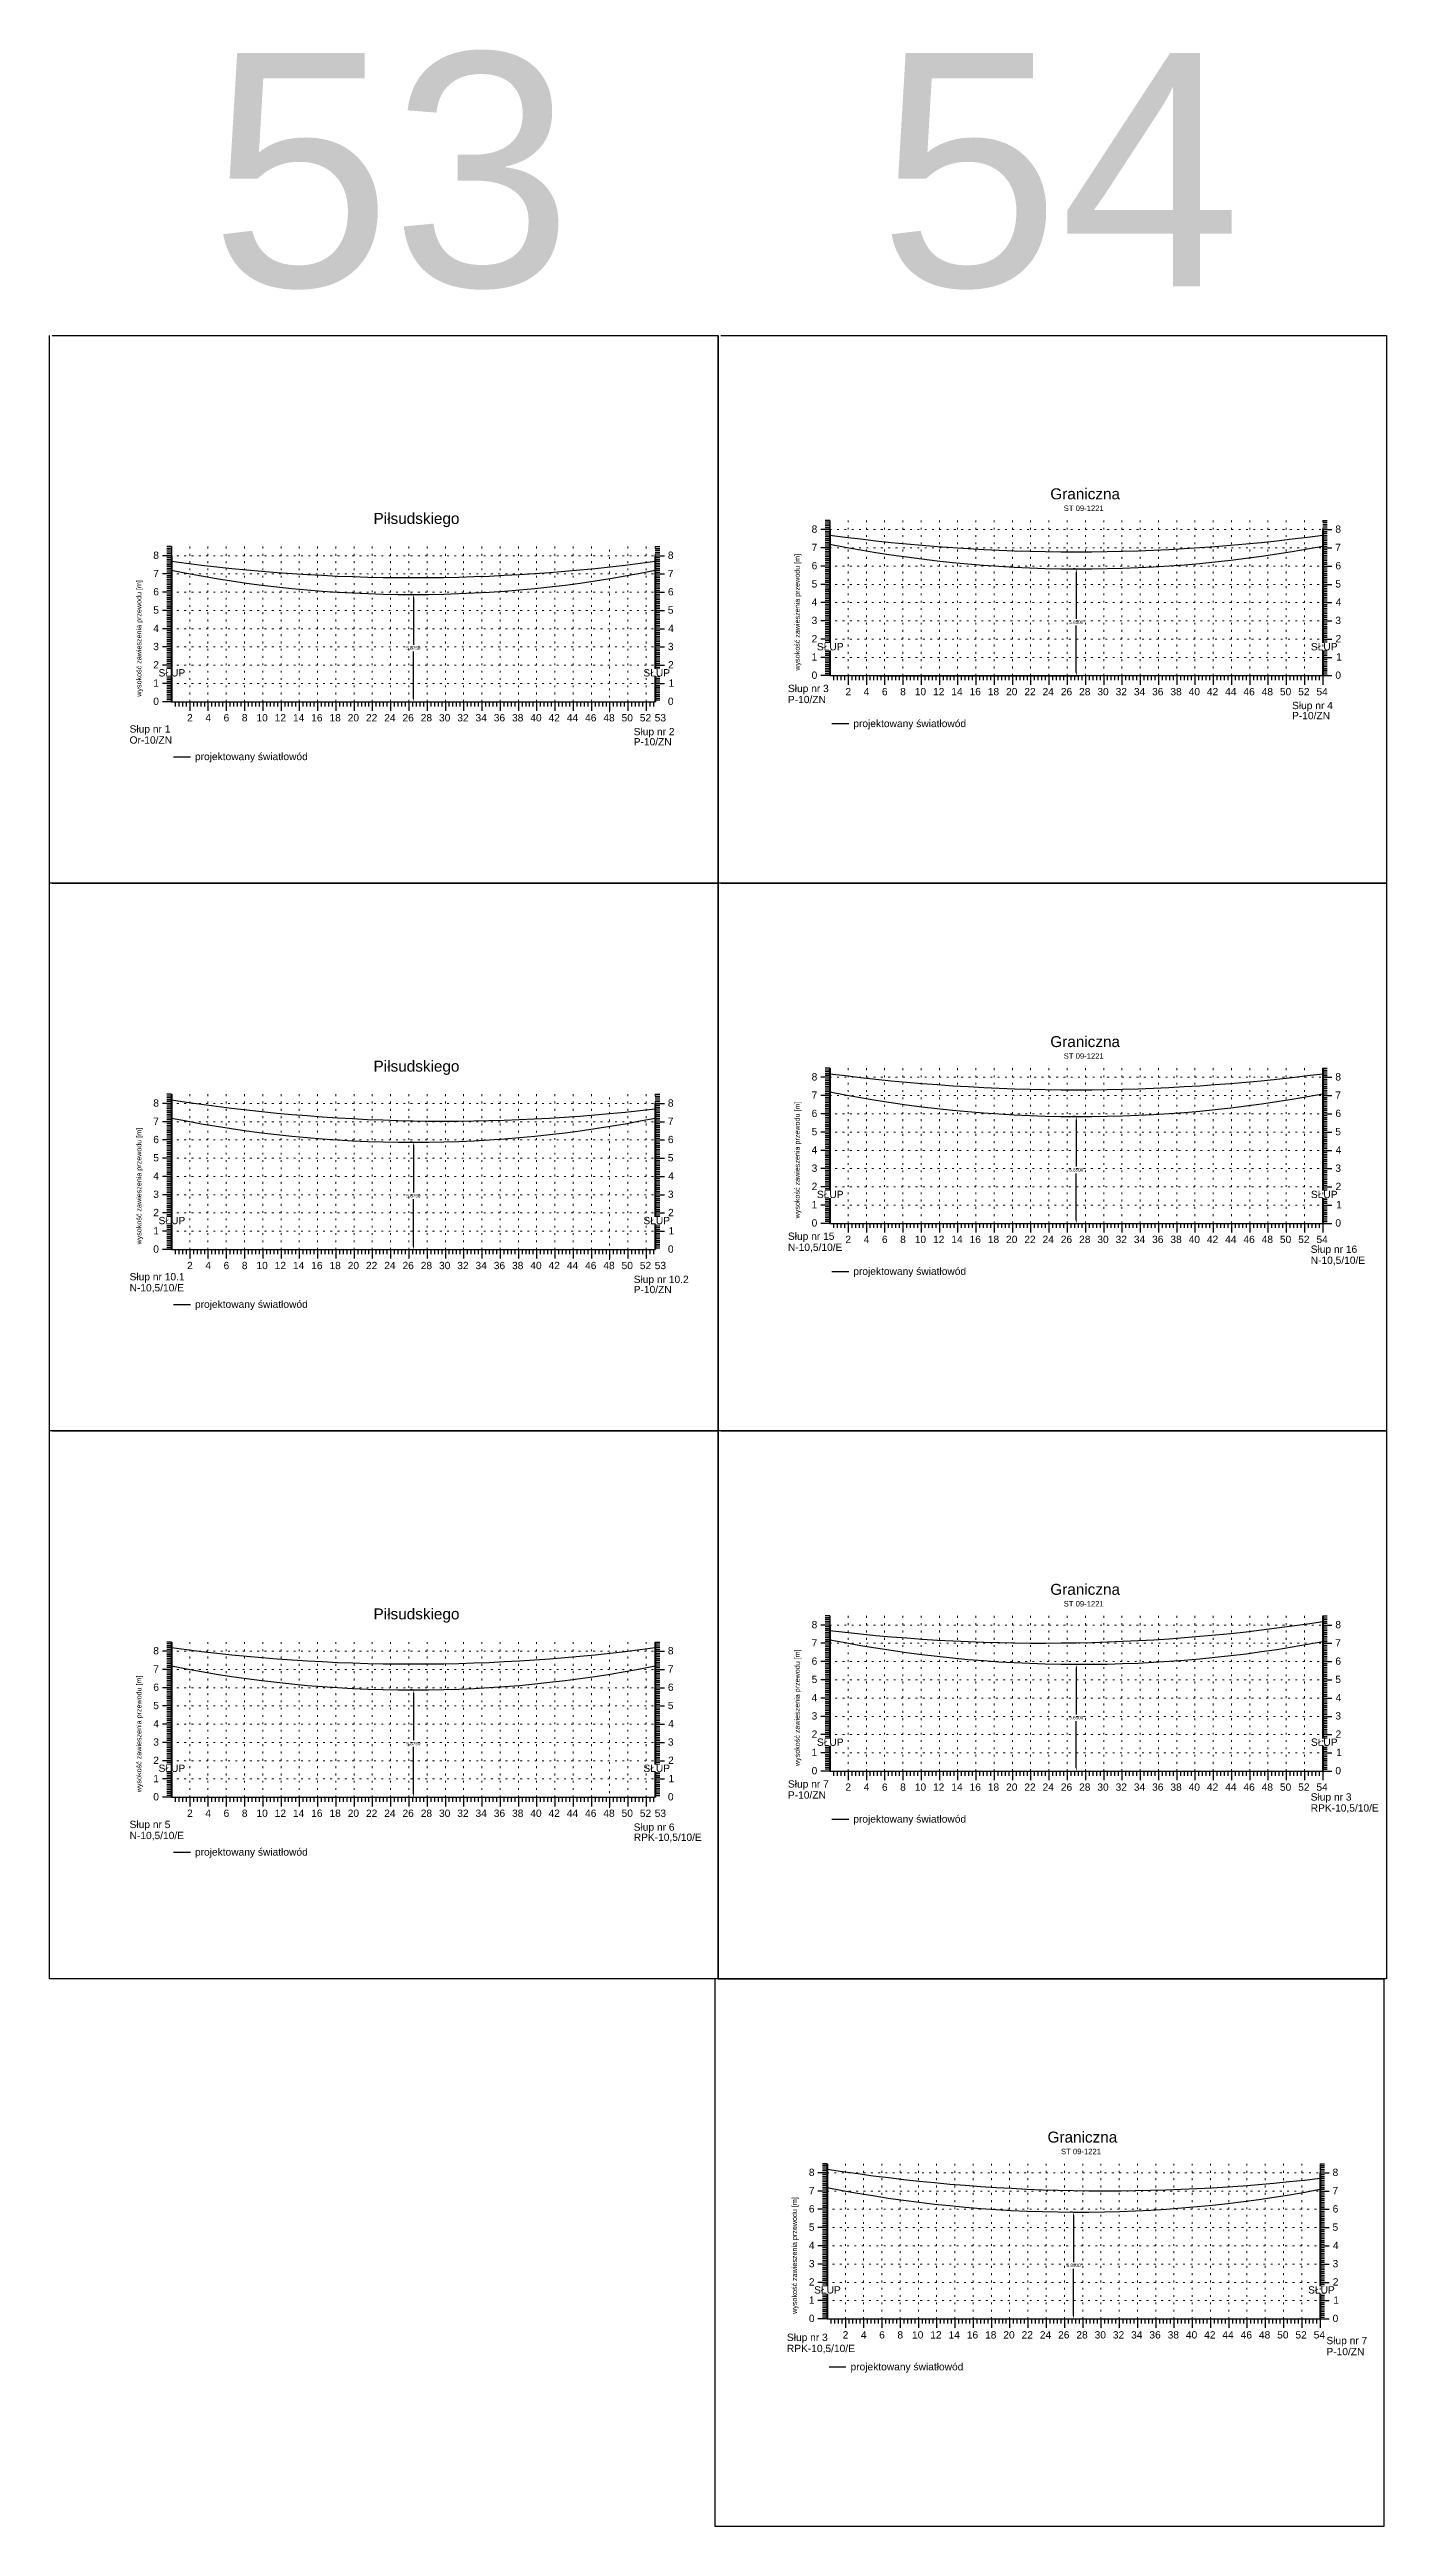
# Model space of a CAD drawing. Header units: metres. Extents: x -155 to 1812, y 681 to 886.
# Drawn here: x 1297.6 to 1370.8, y 740.5 to 876.2 of the extents above; entities that cross this region are included whole.
import ezdxf

# ---------------------------------------------------------------- set-up
doc = ezdxf.new("R2010")
doc.units = ezdxf.units.M
doc.header["$MEASUREMENT"] = 0
doc.linetypes.add('ACAD_ISO07W100', pattern=[3, 0, -3])
doc.layers.add('ramka', color=7, linetype='Continuous', plot=False)
doc.styles.get("Standard").update_dxf_attribs({"font": 'arial.ttf'})
doc.dimstyles.get("Standard").update_dxf_attribs({"dimtxt": 0.18, "dimasz": 0.18, "dimexe": 0.18, "dimexo": 0.0625, "dimgap": 0.09, "dimtad": 0, "dimtih": 1, "dimtoh": 1, "dimdec": 4, "dimzin": 0, "dimdsep": 46, "dimtxsty": 'Standard', "dimcen": 0.09, "dimadec": 0, "dimazin": 0, "dimtfac": 1, "dimtdec": 4, "dimtofl": 0, "dimtmove": 0, "dimatfit": 3, "dimfxl": 1, "dimtolj": 1, "dimtzin": 0, "dimarcsym": 0})

msp = doc.modelspace()

# ---------------------------------------------------------------- texts
at = {"lineweight": 25}
for s, p in [('53', (1306.41556, 863.21103)), ('54', (1343.02962, 863.21103))]:
    msp.add_text(s, height=12.782133, dxfattribs=at).set_placement(p)
for s, height, p in [('ST 09-1221', 0.3, (1353.17145, 850.90948)), ('8', 0.4, (1339.36217, 849.71772)), ('8', 0.4, (1368.04782, 849.71772)), ('8', 0.4, (1303.30247, 848.28669)), ('8', 0.4, (1331.48812, 848.28669)), ('6', 0.4, (1339.36217, 847.71772)), ('7', 0.4, (1339.36217, 848.71772)), ('7', 0.4, (1368.04482, 848.71772)), ('6', 0.4, (1368.05055, 847.71772)), ('6', 0.4, (1303.30247, 846.28669)), ('7', 0.4, (1303.30247, 847.28669)), ('7', 0.4, (1331.48512, 847.28669)), ('6', 0.4, (1331.49085, 846.28669)), ('5', 0.4, (1339.36217, 846.71772)), ('5', 0.4, (1368.04509, 846.71772)), ('5', 0.4, (1303.30247, 845.28669)), ('5', 0.4, (1331.48539, 845.28669)), ('4', 0.4, (1339.36217, 845.71772)), ('4', 0.4, (1368.06583, 845.71772)), ('4', 0.4, (1303.30247, 844.28669)), ('4', 0.4, (1331.50613, 844.28669)), ('3', 0.4, (1339.36217, 844.71772)), ('2', 0.4, (1339.36217, 843.71772)), ('3', 0.4, (1368.04782, 844.71772)), ('2', 0.4, (1368.05901, 843.71772)), ('3', 0.4, (1303.30247, 843.28669)), ('2', 0.4, (1303.30247, 842.28669)), ('3', 0.4, (1331.48812, 843.28669)), ('2', 0.4, (1331.49931, 842.28669)), ('1', 0.4, (1339.36217, 842.71772)), ('1', 0.4, (1368.08766, 842.71772)), ('1', 0.4, (1303.30247, 841.28669)), ('1', 0.4, (1331.52796, 841.28669)), ('Słup nr 3', 0.4, (1338.06418, 840.98989)), ('0', 0.4, (1339.36217, 841.71772)), ('2', 0.4, (1341.21262, 840.81613)), ('4', 0.4, (1342.21262, 840.81613)), ('6', 0.4, (1343.21262, 840.81613)), ('8', 0.4, (1344.21262, 840.81613)), ('10', 0.4, (1345.01262, 840.81613)), ('12', 0.4, (1346.01262, 840.81613)), ('14', 0.4, (1347.01262, 840.81613)), ('16', 0.4, (1348.01262, 840.81613)), ('18', 0.4, (1349.01262, 840.81613)), ('20', 0.4, (1350.01262, 840.81613)), ('22', 0.4, (1351.01262, 840.81613)), ('24', 0.4, (1352.01262, 840.81613)), ('26', 0.4, (1353.01262, 840.81613)), ('28', 0.4, (1354.01262, 840.81613)), ('30', 0.4, (1355.01262, 840.81613)), ('32', 0.4, (1356.01262, 840.81613)), ('34', 0.4, (1357.01262, 840.81613)), ('36', 0.4, (1358.01262, 840.81613)), ('38', 0.4, (1359.01262, 840.81613)), ('40', 0.4, (1360.01262, 840.81613)), ('42', 0.4, (1361.01262, 840.81613)), ('44', 0.4, (1362.01262, 840.81613)), ('46', 0.4, (1363.01262, 840.81613)), ('48', 0.4, (1364.01262, 840.81613)), ('50', 0.4, (1365.01262, 840.81613)), ('52', 0.4, (1366.01262, 840.81613)), ('54', 0.4, (1367.01262, 840.81613)), ('0', 0.4, (1368.04946, 841.71772)), ('0', 0.4, (1303.30247, 840.28669)), ('2', 0.4, (1305.15292, 839.38511)), ('4', 0.4, (1306.15292, 839.38511)), ('6', 0.4, (1307.15292, 839.38511)), ('8', 0.4, (1308.15292, 839.38511)), ('10', 0.4, (1308.95292, 839.38511)), ('12', 0.4, (1309.95292, 839.38511)), ('14', 0.4, (1310.95292, 839.38511)), ('16', 0.4, (1311.95292, 839.38511)), ('18', 0.4, (1312.95292, 839.38511)), ('20', 0.4, (1313.95292, 839.38511)), ('22', 0.4, (1314.95292, 839.38511)), ('24', 0.4, (1315.95292, 839.38511)), ('26', 0.4, (1316.95292, 839.38511)), ('28', 0.4, (1317.95292, 839.38511)), ('30', 0.4, (1318.95292, 839.38511)), ('32', 0.4, (1319.95292, 839.38511)), ('34', 0.4, (1320.95292, 839.38511)), ('36', 0.4, (1321.95292, 839.38511)), ('38', 0.4, (1322.95292, 839.38511)), ('40', 0.4, (1323.95292, 839.38511)), ('42', 0.4, (1324.95292, 839.38511)), ('44', 0.4, (1325.95292, 839.38511)), ('46', 0.4, (1326.95292, 839.38511)), ('48', 0.4, (1327.95292, 839.38511)), ('50', 0.4, (1328.95292, 839.38511)), ('52', 0.4, (1329.95292, 839.38511)), ('53', 0.4, (1330.76633, 839.38511)), ('0', 0.4, (1331.48976, 840.28669)), ('P-10/ZN', 0.4, (1338.06418, 840.38501)), ('Słup nr 4', 0.4, (1365.67583, 840.05715)), ('P-10/ZN', 0.4, (1365.67745, 839.5022)), ('Słup nr 1', 0.4, (1302.00448, 838.77224)), ('Or-10/ZN', 0.4, (1302.00448, 838.16735)), ('Słup nr 2', 0.4, (1329.61613, 838.62613)), ('P-10/ZN', 0.4, (1329.61775, 838.07118)), ('projektowany światłowód', 0.4, (1341.64433, 839.07183)), ('projektowany światłowód', 0.4, (1305.58463, 837.26369)), ('ST 09-1221', 0.3, (1353.17145, 820.90948)), ('8', 0.4, (1339.36217, 819.71772)), ('8', 0.4, (1368.04782, 819.71772)), ('8', 0.4, (1303.30247, 818.28669)), ('8', 0.4, (1331.48812, 818.28669)), ('6', 0.4, (1339.36217, 817.71772)), ('7', 0.4, (1339.36217, 818.71772)), ('7', 0.4, (1368.04482, 818.71772)), ('6', 0.4, (1368.05055, 817.71772)), ('6', 0.4, (1303.30247, 816.28669)), ('7', 0.4, (1303.30247, 817.28669)), ('7', 0.4, (1331.48512, 817.28669)), ('6', 0.4, (1331.49085, 816.28669)), ('5', 0.4, (1339.36217, 816.71772)), ('5', 0.4, (1368.04509, 816.71772)), ('5', 0.4, (1303.30247, 815.28669)), ('5', 0.4, (1331.48539, 815.28669)), ('4', 0.4, (1339.36217, 815.71772)), ('4', 0.4, (1368.06583, 815.71772)), ('4', 0.4, (1303.30247, 814.28669)), ('4', 0.4, (1331.50613, 814.28669)), ('3', 0.4, (1339.36217, 814.71772)), ('2', 0.4, (1339.36217, 813.71772)), ('3', 0.4, (1368.04782, 814.71772)), ('2', 0.4, (1368.05901, 813.71772)), ('3', 0.4, (1303.30247, 813.28669)), ('2', 0.4, (1303.30247, 812.28669)), ('3', 0.4, (1331.48812, 813.28669)), ('2', 0.4, (1331.49931, 812.28669)), ('1', 0.4, (1339.36217, 812.71772)), ('1', 0.4, (1368.08766, 812.71772)), ('1', 0.4, (1303.30247, 811.28669)), ('1', 0.4, (1331.52796, 811.28669)), ('Słup nr 15', 0.4, (1338.06418, 810.98989)), ('0', 0.4, (1339.36217, 811.71772)), ('0', 0.4, (1368.04946, 811.71772)), ('0', 0.4, (1303.30247, 810.28669)), ('0', 0.4, (1331.48976, 810.28669)), ('N-10,5/10/E', 0.4, (1338.06418, 810.38501)), ('2', 0.4, (1341.21262, 810.81613)), ('4', 0.4, (1342.21262, 810.81613)), ('6', 0.4, (1343.21262, 810.81613)), ('8', 0.4, (1344.21262, 810.81613)), ('10', 0.4, (1345.01262, 810.81613)), ('12', 0.4, (1346.01262, 810.81613)), ('14', 0.4, (1347.01262, 810.81613)), ('16', 0.4, (1348.01262, 810.81613)), ('18', 0.4, (1349.01262, 810.81613)), ('20', 0.4, (1350.01262, 810.81613)), ('22', 0.4, (1351.01262, 810.81613)), ('24', 0.4, (1352.01262, 810.81613)), ('26', 0.4, (1353.01262, 810.81613)), ('28', 0.4, (1354.01262, 810.81613)), ('30', 0.4, (1355.01262, 810.81613)), ('32', 0.4, (1356.01262, 810.81613)), ('34', 0.4, (1357.01262, 810.81613)), ('36', 0.4, (1358.01262, 810.81613)), ('38', 0.4, (1359.01262, 810.81613)), ('40', 0.4, (1360.01262, 810.81613)), ('42', 0.4, (1361.01262, 810.81613)), ('44', 0.4, (1362.01262, 810.81613)), ('46', 0.4, (1363.01262, 810.81613)), ('48', 0.4, (1364.01262, 810.81613)), ('50', 0.4, (1365.01262, 810.81613)), ('52', 0.4, (1366.01262, 810.81613)), ('Słup nr 16', 0.4, (1366.69826, 810.27878)), ('N-10,5/10/E', 0.4, (1366.69826, 809.6739)), ('54', 0.4, (1367.01262, 810.81613)), ('Słup nr 10.1', 0.4, (1302.00448, 808.77224)), ('N-10,5/10/E', 0.4, (1302.00448, 808.16735)), ('2', 0.4, (1305.15292, 809.38511)), ('4', 0.4, (1306.15292, 809.38511)), ('6', 0.4, (1307.15292, 809.38511)), ('8', 0.4, (1308.15292, 809.38511)), ('10', 0.4, (1308.95292, 809.38511)), ('12', 0.4, (1309.95292, 809.38511)), ('14', 0.4, (1310.95292, 809.38511)), ('16', 0.4, (1311.95292, 809.38511)), ('18', 0.4, (1312.95292, 809.38511)), ('20', 0.4, (1313.95292, 809.38511)), ('22', 0.4, (1314.95292, 809.38511)), ('24', 0.4, (1315.95292, 809.38511)), ('26', 0.4, (1316.95292, 809.38511)), ('28', 0.4, (1317.95292, 809.38511)), ('30', 0.4, (1318.95292, 809.38511)), ('32', 0.4, (1319.95292, 809.38511)), ('34', 0.4, (1320.95292, 809.38511)), ('36', 0.4, (1321.95292, 809.38511)), ('38', 0.4, (1322.95292, 809.38511)), ('40', 0.4, (1323.95292, 809.38511)), ('42', 0.4, (1324.95292, 809.38511)), ('44', 0.4, (1325.95292, 809.38511)), ('46', 0.4, (1326.95292, 809.38511)), ('48', 0.4, (1327.95292, 809.38511)), ('50', 0.4, (1328.95292, 809.38511)), ('Słup nr 10.2', 0.4, (1329.61613, 808.62613)), ('52', 0.4, (1329.95292, 809.38511)), ('53', 0.4, (1330.76633, 809.38511)), ('projektowany światłowód', 0.4, (1341.64433, 809.07183)), ('projektowany światłowód', 0.4, (1305.58463, 807.26369)), ('P-10/ZN', 0.4, (1329.61775, 808.07118)), ('ST 09-1221', 0.3, (1353.17145, 790.90948)), ('8', 0.4, (1339.36217, 789.71772)), ('8', 0.4, (1368.04782, 789.71772)), ('8', 0.4, (1303.30247, 788.28669)), ('8', 0.4, (1331.48812, 788.28669)), ('7', 0.4, (1339.36217, 788.71772)), ('7', 0.4, (1368.04482, 788.71772)), ('7', 0.4, (1303.30247, 787.28669)), ('7', 0.4, (1331.48512, 787.28669)), ('5', 0.4, (1339.36217, 786.71772)), ('6', 0.4, (1339.36217, 787.71772)), ('5', 0.4, (1368.04509, 786.71772)), ('6', 0.4, (1368.05055, 787.71772)), ('5', 0.4, (1303.30247, 785.28669)), ('6', 0.4, (1303.30247, 786.28669)), ('5', 0.4, (1331.48539, 785.28669)), ('6', 0.4, (1331.49085, 786.28669)), ('4', 0.4, (1339.36217, 785.71772)), ('4', 0.4, (1368.06583, 785.71772)), ('4', 0.4, (1303.30247, 784.28669)), ('4', 0.4, (1331.50613, 784.28669)), ('3', 0.4, (1339.36217, 784.71772)), ('3', 0.4, (1368.04782, 784.71772)), ('3', 0.4, (1303.30247, 783.28669)), ('3', 0.4, (1331.48812, 783.28669)), ('2', 0.4, (1339.36217, 783.71772)), ('1', 0.4, (1339.36217, 782.71772)), ('2', 0.4, (1368.05901, 783.71772)), ('1', 0.4, (1368.08766, 782.71772)), ('2', 0.4, (1303.30247, 782.28669)), ('1', 0.4, (1303.30247, 781.28669)), ('2', 0.4, (1331.49931, 782.28669)), ('1', 0.4, (1331.52796, 781.28669)), ('0', 0.4, (1339.36217, 781.71772)), ('0', 0.4, (1368.04946, 781.71772)), ('0', 0.4, (1303.30247, 780.28669)), ('0', 0.4, (1331.48976, 780.28669)), ('Słup nr 7', 0.4, (1338.06418, 780.98989)), ('P-10/ZN', 0.4, (1338.06418, 780.38501)), ('2', 0.4, (1341.21262, 780.81613)), ('4', 0.4, (1342.21262, 780.81613)), ('6', 0.4, (1343.21262, 780.81613)), ('8', 0.4, (1344.21262, 780.81613)), ('10', 0.4, (1345.01262, 780.81613)), ('12', 0.4, (1346.01262, 780.81613)), ('14', 0.4, (1347.01262, 780.81613)), ('16', 0.4, (1348.01262, 780.81613)), ('18', 0.4, (1349.01262, 780.81613)), ('20', 0.4, (1350.01262, 780.81613)), ('22', 0.4, (1351.01262, 780.81613)), ('24', 0.4, (1352.01262, 780.81613)), ('26', 0.4, (1353.01262, 780.81613)), ('28', 0.4, (1354.01262, 780.81613)), ('30', 0.4, (1355.01262, 780.81613)), ('32', 0.4, (1356.01262, 780.81613)), ('34', 0.4, (1357.01262, 780.81613)), ('36', 0.4, (1358.01262, 780.81613)), ('38', 0.4, (1359.01262, 780.81613)), ('40', 0.4, (1360.01262, 780.81613)), ('42', 0.4, (1361.01262, 780.81613)), ('44', 0.4, (1362.01262, 780.81613)), ('46', 0.4, (1363.01262, 780.81613)), ('48', 0.4, (1364.01262, 780.81613)), ('50', 0.4, (1365.01262, 780.81613)), ('52', 0.4, (1366.01262, 780.81613)), ('Słup nr 3', 0.4, (1366.69826, 780.27878)), ('RPK-10,5/10/E', 0.4, (1366.69826, 779.6739)), ('54', 0.4, (1367.01262, 780.81613)), ('Słup nr 5', 0.4, (1302.00448, 778.77224)), ('2', 0.4, (1305.15292, 779.38511)), ('4', 0.4, (1306.15292, 779.38511)), ('6', 0.4, (1307.15292, 779.38511)), ('8', 0.4, (1308.15292, 779.38511)), ('10', 0.4, (1308.95292, 779.38511)), ('12', 0.4, (1309.95292, 779.38511)), ('14', 0.4, (1310.95292, 779.38511)), ('16', 0.4, (1311.95292, 779.38511)), ('18', 0.4, (1312.95292, 779.38511)), ('20', 0.4, (1313.95292, 779.38511)), ('22', 0.4, (1314.95292, 779.38511)), ('24', 0.4, (1315.95292, 779.38511)), ('26', 0.4, (1316.95292, 779.38511)), ('28', 0.4, (1317.95292, 779.38511)), ('30', 0.4, (1318.95292, 779.38511)), ('32', 0.4, (1319.95292, 779.38511)), ('34', 0.4, (1320.95292, 779.38511)), ('36', 0.4, (1321.95292, 779.38511)), ('38', 0.4, (1322.95292, 779.38511)), ('40', 0.4, (1323.95292, 779.38511)), ('42', 0.4, (1324.95292, 779.38511)), ('44', 0.4, (1325.95292, 779.38511)), ('46', 0.4, (1326.95292, 779.38511)), ('48', 0.4, (1327.95292, 779.38511)), ('50', 0.4, (1328.95292, 779.38511)), ('Słup nr 6', 0.4, (1329.61613, 778.62613)), ('52', 0.4, (1329.95292, 779.38511)), ('53', 0.4, (1330.76633, 779.38511)), ('projektowany światłowód', 0.4, (1341.64433, 779.07183)), ('N-10,5/10/E', 0.4, (1302.00448, 778.16735)), ('projektowany światłowód', 0.4, (1305.58463, 777.26369)), ('RPK-10,5/10/E', 0.4, (1329.61775, 778.07118)), ('ST 09-1221', 0.3, (1353.02089, 760.90948)), ('8', 0.4, (1339.21162, 759.71772)), ('8', 0.4, (1367.89726, 759.71772)), ('7', 0.4, (1339.21162, 758.71772)), ('7', 0.4, (1367.89426, 758.71772)), ('5', 0.4, (1339.21162, 756.71772)), ('6', 0.4, (1339.21162, 757.71772)), ('5', 0.4, (1367.89454, 756.71772)), ('6', 0.4, (1367.89999, 757.71772)), ('4', 0.4, (1339.21162, 755.71772)), ('4', 0.4, (1367.91527, 755.71772)), ('3', 0.4, (1339.21162, 754.71772)), ('3', 0.4, (1367.89726, 754.71772)), ('2', 0.4, (1339.21162, 753.71772)), ('1', 0.4, (1339.21162, 752.71772)), ('2', 0.4, (1367.90845, 753.71772)), ('1', 0.4, (1367.9371, 752.71772)), ('0', 0.4, (1339.21162, 751.71772)), ('0', 0.4, (1367.8989, 751.71772)), ('Słup nr 3', 0.4, (1338.00799, 750.67832)), ('RPK-10,5/10/E', 0.4, (1338.00799, 750.07344)), ('2', 0.4, (1341.06206, 750.81613)), ('4', 0.4, (1342.06206, 750.81613)), ('6', 0.4, (1343.06206, 750.81613)), ('8', 0.4, (1344.06206, 750.81613)), ('10', 0.4, (1344.86206, 750.81613)), ('12', 0.4, (1345.86206, 750.81613)), ('14', 0.4, (1346.86206, 750.81613)), ('16', 0.4, (1347.86206, 750.81613)), ('18', 0.4, (1348.86206, 750.81613)), ('20', 0.4, (1349.86206, 750.81613)), ('22', 0.4, (1350.86206, 750.81613)), ('24', 0.4, (1351.86206, 750.81613)), ('26', 0.4, (1352.86206, 750.81613)), ('28', 0.4, (1353.86206, 750.81613)), ('30', 0.4, (1354.86206, 750.81613)), ('32', 0.4, (1355.86206, 750.81613)), ('34', 0.4, (1356.86206, 750.81613)), ('36', 0.4, (1357.86206, 750.81613)), ('38', 0.4, (1358.86206, 750.81613)), ('40', 0.4, (1359.86206, 750.81613)), ('42', 0.4, (1360.86206, 750.81613)), ('44', 0.4, (1361.86206, 750.81613)), ('46', 0.4, (1362.86206, 750.81613)), ('48', 0.4, (1363.86206, 750.81613)), ('50', 0.4, (1364.86206, 750.81613)), ('52', 0.4, (1365.86206, 750.81613)), ('54', 0.4, (1366.86206, 750.81613)), ('Słup nr 7', 0.4, (1367.56003, 750.5056)), ('P-10/ZN', 0.4, (1367.56003, 749.90072)), ('projektowany światłowód', 0.4, (1341.49377, 749.07183))]:
    msp.add_text(s, height=height).set_placement(p)
at = {"lineweight": 25, "char_height": 0.6, "width": 9.5967258, "attachment_point": 5}
for s, insert in [('Graniczna', (1354.34481, 851.84388)), ('Piłsudskiego', (1317.71928, 850.41285)), ('Graniczna', (1354.34481, 821.84388)), ('Piłsudskiego', (1317.71928, 820.41285)), ('Graniczna', (1354.34481, 791.84388)), ('Piłsudskiego', (1317.71928, 790.41285)), ('Graniczna', (1354.19425, 761.84388))]:
    msp.add_mtext(s, dxfattribs=dict(at, insert=insert))

# ---------------------------------------------------------------- blocks, each defined once
blk = doc.blocks.new('*D284')
at = {"color": 0, "lineweight": -2}
for p, q in [((1317.49, 846.34), (1317.37, 846.34)), ((1317.55, 846.16), (1317.55, 843.58)), ((1317.55, 840.64), (1317.55, 843.22)), ((1306.96, 840.46), (1317.73, 840.46))]:
    blk.add_line(p, q, dxfattribs=at)
at = {"color": 0}
for points in [[(1317.58, 846.16), (1317.52, 846.16), (1317.55, 846.34)], [(1317.52, 840.64), (1317.58, 840.64), (1317.55, 840.46)]]:
    blk.add_solid(points, dxfattribs=at)
at = {"layer": 'Defpoints', "color": 0}
for p in [(1317.55, 846.34), (1306.9, 840.46), (1317.55, 840.46)]:
    blk.add_point(p, dxfattribs=at)
at = {"color": 0, "lineweight": 25, "insert": (1317.55, 843.4), "char_height": 0.18, "attachment_point": 5}
blk.add_mtext('\\A1;5.8750', dxfattribs=at)
blk = doc.blocks.new('*D298')
at = {"color": 0, "lineweight": -2}
for p, q in [((1353.8, 847.74), (1353.68, 847.74)), ((1353.86, 847.56), (1353.86, 845)), ((1353.86, 842.07), (1353.86, 844.63)), ((1343.02, 841.89), (1354.04, 841.89))]:
    blk.add_line(p, q, dxfattribs=at)
at = {"color": 0}
for points in [[(1353.89, 847.56), (1353.83, 847.56), (1353.86, 847.74)], [(1353.83, 842.07), (1353.89, 842.07), (1353.86, 841.89)]]:
    blk.add_solid(points, dxfattribs=at)
at = {"layer": 'Defpoints', "color": 0}
for p in [(1353.86, 847.74), (1342.96, 841.89), (1353.86, 841.89)]:
    blk.add_point(p, dxfattribs=at)
at = {"color": 0, "lineweight": 25, "insert": (1353.86, 844.82), "char_height": 0.18, "attachment_point": 5}
blk.add_mtext('\\A1;5.8500', dxfattribs=at)
blk = doc.blocks.new('*D306')
at = {"color": 0, "lineweight": -2}
for p, q in [((1353.8, 817.74), (1353.68, 817.74)), ((1353.86, 817.56), (1353.86, 815)), ((1353.86, 812.07), (1353.86, 814.63)), ((1343.02, 811.89), (1354.04, 811.89))]:
    blk.add_line(p, q, dxfattribs=at)
at = {"color": 0}
for points in [[(1353.89, 817.56), (1353.83, 817.56), (1353.86, 817.74)], [(1353.83, 812.07), (1353.89, 812.07), (1353.86, 811.89)]]:
    blk.add_solid(points, dxfattribs=at)
at = {"layer": 'Defpoints', "color": 0}
for p in [(1353.86, 817.74), (1342.96, 811.89), (1353.86, 811.89)]:
    blk.add_point(p, dxfattribs=at)
at = {"color": 0, "lineweight": 25, "insert": (1353.86, 814.82), "char_height": 0.18, "attachment_point": 5}
blk.add_mtext('\\A1;5.8500', dxfattribs=at)
blk = doc.blocks.new('*D309')
at = {"color": 0, "lineweight": -2}
for p, q in [((1353.8, 787.74), (1353.68, 787.74)), ((1353.86, 787.56), (1353.86, 785)), ((1353.86, 782.07), (1353.86, 784.63)), ((1343.02, 781.89), (1354.04, 781.89))]:
    blk.add_line(p, q, dxfattribs=at)
at = {"color": 0}
for points in [[(1353.89, 787.56), (1353.83, 787.56), (1353.86, 787.74)], [(1353.83, 782.07), (1353.89, 782.07), (1353.86, 781.89)]]:
    blk.add_solid(points, dxfattribs=at)
at = {"layer": 'Defpoints', "color": 0}
for p in [(1353.86, 787.74), (1342.96, 781.89), (1353.86, 781.89)]:
    blk.add_point(p, dxfattribs=at)
at = {"color": 0, "lineweight": 25, "insert": (1353.86, 784.82), "char_height": 0.18, "attachment_point": 5}
blk.add_mtext('\\A1;5.8500', dxfattribs=at)
blk = doc.blocks.new('*D229')
at = {"color": 0, "lineweight": -2}
for p, q in [((1353.65, 757.74), (1353.53, 757.74)), ((1353.71, 757.56), (1353.71, 755)), ((1353.71, 752.07), (1353.71, 754.63)), ((1342.87, 751.89), (1353.89, 751.89))]:
    blk.add_line(p, q, dxfattribs=at)
at = {"color": 0}
for points in [[(1353.74, 757.56), (1353.68, 757.56), (1353.71, 757.74)], [(1353.68, 752.07), (1353.74, 752.07), (1353.71, 751.89)]]:
    blk.add_solid(points, dxfattribs=at)
at = {"layer": 'Defpoints', "color": 0}
for p in [(1353.71, 757.74), (1342.81, 751.89), (1353.71, 751.89)]:
    blk.add_point(p, dxfattribs=at)
at = {"color": 0, "lineweight": 25, "insert": (1353.71, 754.82), "char_height": 0.18, "attachment_point": 5}
blk.add_mtext('\\A1;5.8500', dxfattribs=at)
blk = doc.blocks.new('*D231')
at = {"color": 0, "lineweight": -2}
for p, q in [((1317.49, 816.34), (1317.37, 816.34)), ((1317.55, 816.16), (1317.55, 813.58)), ((1317.55, 810.64), (1317.55, 813.22)), ((1306.96, 810.46), (1317.73, 810.46))]:
    blk.add_line(p, q, dxfattribs=at)
at = {"color": 0}
for points in [[(1317.58, 816.16), (1317.52, 816.16), (1317.55, 816.34)], [(1317.52, 810.64), (1317.58, 810.64), (1317.55, 810.46)]]:
    blk.add_solid(points, dxfattribs=at)
at = {"layer": 'Defpoints', "color": 0}
for p in [(1317.55, 816.34), (1306.9, 810.46), (1317.55, 810.46)]:
    blk.add_point(p, dxfattribs=at)
at = {"color": 0, "lineweight": 25, "insert": (1317.55, 813.4), "char_height": 0.18, "attachment_point": 5}
blk.add_mtext('\\A1;5.8750', dxfattribs=at)
blk = doc.blocks.new('*D253')
at = {"color": 0, "lineweight": -2}
for p, q in [((1317.49, 786.34), (1317.37, 786.34)), ((1317.55, 786.16), (1317.55, 783.58)), ((1317.55, 780.64), (1317.55, 783.22)), ((1306.96, 780.46), (1317.73, 780.46))]:
    blk.add_line(p, q, dxfattribs=at)
at = {"color": 0}
for points in [[(1317.58, 786.16), (1317.52, 786.16), (1317.55, 786.34)], [(1317.52, 780.64), (1317.58, 780.64), (1317.55, 780.46)]]:
    blk.add_solid(points, dxfattribs=at)
at = {"layer": 'Defpoints', "color": 0}
for p in [(1317.55, 786.34), (1306.9, 780.46), (1317.55, 780.46)]:
    blk.add_point(p, dxfattribs=at)
at = {"color": 0, "lineweight": 25, "insert": (1317.55, 783.4), "char_height": 0.18, "attachment_point": 5}
blk.add_mtext('\\A1;5.8750', dxfattribs=at)

# ---------------------------------------------------------------- dimensions: what is measured, and where the dimension line sits
at = {"lineweight": 25}
for base, p1, p2, picture, middle in [((1353.85943, 841.89181), (1353.85943, 847.74181), (1342.95943, 841.89181), '*D298', (1353.85943, 844.81681)), ((1317.54973, 840.46078), (1317.54973, 846.33578), (1306.89973, 840.46078), '*D284', (1317.54973, 843.39828)), ((1353.85943, 811.89181), (1353.85943, 817.74181), (1342.95943, 811.89181), '*D306', (1353.85943, 814.81681)), ((1317.54973, 810.46078), (1317.54973, 816.33578), (1306.89973, 810.46078), '*D231', (1317.54973, 813.39828)), ((1353.85943, 781.89181), (1353.85943, 787.74181), (1342.95943, 781.89181), '*D309', (1353.85943, 784.81681)), ((1317.54973, 780.46078), (1317.54973, 786.33578), (1306.89973, 780.46078), '*D253', (1317.54973, 783.39828)), ((1353.70887, 751.89181), (1353.70887, 757.74181), (1342.80887, 751.89181), '*D229', (1353.70887, 754.81681))]:
    dim = msp.add_linear_dim(base=base, p1=p1, p2=p2, angle=90, dimstyle='Standard', dxfattribs=at)
    dim.commit()
    dim.dimension.update_dxf_attribs({"geometry": picture, "text_midpoint": middle})

# ---------------------------------------------------------------- linework, layer by layer
for p, q in [((1340.35943, 849.89181), (1339.85943, 849.89181)), ((1340.35943, 849.89181), (1339.85943, 849.89181)), ((1340.35943, 850.39181), (1340.10943, 850.39181)), ((1340.35943, 850.29181), (1340.10943, 850.29181)), ((1340.35943, 850.19181), (1340.10943, 850.19181)), ((1340.35943, 850.09181), (1340.10943, 850.09181)), ((1340.35943, 849.99181), (1340.10943, 849.99181)), ((1340.35943, 849.79181), (1340.10943, 849.79181)), ((1340.35943, 849.69181), (1340.10943, 849.69181)), ((1340.35943, 849.59181), (1340.10943, 849.59181)), ((1340.35943, 849.49181), (1340.10943, 849.49181)), ((1340.35943, 849.39181), (1340.10943, 849.39181)), ((1340.35943, 849.29181), (1340.10943, 849.29181)), ((1340.35943, 850.39181), (1340.35943, 841.89181)), ((1367.35943, 850.39181), (1367.60943, 850.39181)), ((1367.35943, 850.29181), (1367.60943, 850.29181)), ((1367.35943, 850.19181), (1367.60943, 850.19181)), ((1367.35943, 850.09181), (1367.60943, 850.09181)), ((1367.35943, 849.99181), (1367.60943, 849.99181)), ((1367.35943, 849.89181), (1367.35943, 841.89181)), ((1367.35943, 849.89181), (1367.85943, 849.89181)), ((1367.35943, 849.89181), (1367.85943, 849.89181)), ((1367.35943, 849.79181), (1367.60943, 849.79181)), ((1367.35943, 849.69181), (1367.60943, 849.69181)), ((1367.35943, 849.59181), (1367.60943, 849.59181)), ((1367.35943, 849.49181), (1367.60943, 849.49181)), ((1367.35943, 849.39181), (1367.60943, 849.39181)), ((1367.35943, 849.29181), (1367.60943, 849.29181)), ((1304.29973, 848.46078), (1303.79973, 848.46078)), ((1304.29973, 848.46078), (1303.79973, 848.46078)), ((1304.29973, 848.96078), (1304.04973, 848.96078)), ((1304.29973, 848.86078), (1304.04973, 848.86078)), ((1304.29973, 848.76078), (1304.04973, 848.76078)), ((1304.29973, 848.66078), (1304.04973, 848.66078)), ((1304.29973, 848.56078), (1304.04973, 848.56078)), ((1304.29973, 848.36078), (1304.04973, 848.36078)), ((1304.29973, 848.26078), (1304.04973, 848.26078)), ((1304.29973, 848.16078), (1304.04973, 848.16078)), ((1304.29973, 848.06078), (1304.04973, 848.06078)), ((1304.29973, 847.96078), (1304.04973, 847.96078)), ((1304.29973, 848.96078), (1304.29973, 840.46078)), ((1330.79973, 848.96078), (1331.04973, 848.96078)), ((1330.79973, 848.86078), (1331.04973, 848.86078)), ((1330.79973, 848.76078), (1331.04973, 848.76078)), ((1330.79973, 848.66078), (1331.04973, 848.66078)), ((1330.79973, 848.56078), (1331.04973, 848.56078)), ((1330.79973, 848.46078), (1330.79973, 840.46078)), ((1330.79973, 848.46078), (1331.29973, 848.46078)), ((1330.79973, 848.46078), (1331.29973, 848.46078)), ((1330.79973, 848.36078), (1331.04973, 848.36078)), ((1330.79973, 848.26078), (1331.04973, 848.26078)), ((1330.79973, 848.16078), (1331.04973, 848.16078)), ((1330.79973, 848.06078), (1331.04973, 848.06078)), ((1330.79973, 847.96078), (1331.04973, 847.96078)), ((1340.35943, 848.89181), (1339.85943, 848.89181)), ((1340.35943, 848.89181), (1339.85943, 848.89181)), ((1340.35943, 847.89181), (1339.85943, 847.89181)), ((1340.35943, 847.89181), (1339.85943, 847.89181)), ((1340.35943, 849.19181), (1340.10943, 849.19181)), ((1340.35943, 849.09181), (1340.10943, 849.09181)), ((1340.35943, 848.99181), (1340.10943, 848.99181)), ((1340.35943, 848.79181), (1340.10943, 848.79181)), ((1340.35943, 848.69181), (1340.10943, 848.69181)), ((1340.35943, 848.59181), (1340.10943, 848.59181)), ((1340.35943, 848.49181), (1340.10943, 848.49181)), ((1340.35943, 848.39181), (1340.10943, 848.39181)), ((1340.35943, 848.29181), (1340.10943, 848.29181)), ((1340.35943, 848.19181), (1340.10943, 848.19181)), ((1340.35943, 848.09181), (1340.10943, 848.09181)), ((1340.35943, 847.99181), (1340.10943, 847.99181)), ((1367.35943, 849.19181), (1367.60943, 849.19181)), ((1367.35943, 849.09181), (1367.60943, 849.09181)), ((1367.35943, 848.99181), (1367.60943, 848.99181)), ((1367.35943, 848.89181), (1367.85943, 848.89181)), ((1367.35943, 848.89181), (1367.85943, 848.89181)), ((1367.35943, 848.79181), (1367.60943, 848.79181)), ((1367.35943, 848.69181), (1367.60943, 848.69181)), ((1367.35943, 848.59181), (1367.60943, 848.59181)), ((1367.35943, 848.49181), (1367.60943, 848.49181)), ((1367.35943, 848.39181), (1367.60943, 848.39181)), ((1367.35943, 848.29181), (1367.60943, 848.29181)), ((1367.35943, 848.19181), (1367.60943, 848.19181)), ((1367.35943, 848.09181), (1367.60943, 848.09181)), ((1367.35943, 847.99181), (1367.60943, 847.99181)), ((1367.35943, 847.89181), (1367.85943, 847.89181)), ((1367.35943, 847.89181), (1367.85943, 847.89181)), ((1304.29973, 847.46078), (1303.79973, 847.46078)), ((1304.29973, 847.46078), (1303.79973, 847.46078)), ((1304.29973, 847.86078), (1304.04973, 847.86078)), ((1304.29973, 847.76078), (1304.04973, 847.76078)), ((1304.29973, 847.66078), (1304.04973, 847.66078)), ((1304.29973, 847.56078), (1304.04973, 847.56078)), ((1304.29973, 847.36078), (1304.04973, 847.36078)), ((1304.29973, 847.26078), (1304.04973, 847.26078)), ((1304.29973, 847.16078), (1304.04973, 847.16078)), ((1304.29973, 847.06078), (1304.04973, 847.06078)), ((1304.29973, 846.96078), (1304.04973, 846.96078)), ((1304.29973, 846.86078), (1304.04973, 846.86078)), ((1304.29973, 846.76078), (1304.04973, 846.76078)), ((1304.29973, 846.66078), (1304.04973, 846.66078)), ((1304.29973, 846.56078), (1304.04973, 846.56078)), ((1330.79973, 847.86078), (1331.04973, 847.86078)), ((1330.79973, 847.76078), (1331.04973, 847.76078)), ((1330.79973, 847.66078), (1331.04973, 847.66078)), ((1330.79973, 847.56078), (1331.04973, 847.56078)), ((1330.79973, 847.46078), (1331.29973, 847.46078)), ((1330.79973, 847.46078), (1331.29973, 847.46078)), ((1330.79973, 847.36078), (1331.04973, 847.36078)), ((1330.79973, 847.26078), (1331.04973, 847.26078)), ((1330.79973, 847.16078), (1331.04973, 847.16078)), ((1330.79973, 847.06078), (1331.04973, 847.06078)), ((1330.79973, 846.96078), (1331.04973, 846.96078)), ((1330.79973, 846.86078), (1331.04973, 846.86078)), ((1330.79973, 846.76078), (1331.04973, 846.76078)), ((1330.79973, 846.66078), (1331.04973, 846.66078)), ((1330.79973, 846.56078), (1331.04973, 846.56078)), ((1340.35943, 846.89181), (1339.85943, 846.89181)), ((1340.35943, 846.89181), (1339.85943, 846.89181)), ((1340.35943, 847.79181), (1340.10943, 847.79181)), ((1340.35943, 847.69181), (1340.10943, 847.69181)), ((1340.35943, 847.59181), (1340.10943, 847.59181)), ((1340.35943, 847.49181), (1340.10943, 847.49181)), ((1340.35943, 847.39181), (1340.10943, 847.39181)), ((1340.35943, 847.29181), (1340.10943, 847.29181)), ((1340.35943, 847.19181), (1340.10943, 847.19181)), ((1340.35943, 847.09181), (1340.10943, 847.09181)), ((1340.35943, 846.99181), (1340.10943, 846.99181)), ((1340.35943, 846.79181), (1340.10943, 846.79181)), ((1340.35943, 846.69181), (1340.10943, 846.69181)), ((1340.35943, 846.59181), (1340.10943, 846.59181)), ((1367.35943, 847.79181), (1367.60943, 847.79181)), ((1367.35943, 847.69181), (1367.60943, 847.69181)), ((1367.35943, 847.59181), (1367.60943, 847.59181)), ((1367.35943, 847.49181), (1367.60943, 847.49181)), ((1367.35943, 847.39181), (1367.60943, 847.39181)), ((1367.35943, 847.29181), (1367.60943, 847.29181)), ((1367.35943, 847.19181), (1367.60943, 847.19181)), ((1367.35943, 847.09181), (1367.60943, 847.09181)), ((1367.35943, 846.99181), (1367.60943, 846.99181)), ((1367.35943, 846.89181), (1367.85943, 846.89181)), ((1367.35943, 846.89181), (1367.85943, 846.89181)), ((1367.35943, 846.79181), (1367.60943, 846.79181)), ((1367.35943, 846.69181), (1367.60943, 846.69181)), ((1367.35943, 846.59181), (1367.60943, 846.59181)), ((1304.29973, 846.46078), (1303.79973, 846.46078)), ((1304.29973, 846.46078), (1303.79973, 846.46078)), ((1304.29973, 845.46078), (1303.79973, 845.46078)), ((1304.29973, 845.46078), (1303.79973, 845.46078)), ((1304.29973, 846.36078), (1304.04973, 846.36078)), ((1304.29973, 846.26078), (1304.04973, 846.26078)), ((1304.29973, 846.16078), (1304.04973, 846.16078)), ((1304.29973, 846.06078), (1304.04973, 846.06078)), ((1304.29973, 845.96078), (1304.04973, 845.96078)), ((1304.29973, 845.86078), (1304.04973, 845.86078)), ((1304.29973, 845.76078), (1304.04973, 845.76078)), ((1304.29973, 845.66078), (1304.04973, 845.66078)), ((1304.29973, 845.56078), (1304.04973, 845.56078)), ((1304.29973, 845.36078), (1304.04973, 845.36078)), ((1304.29973, 845.26078), (1304.04973, 845.26078)), ((1330.79973, 846.46078), (1331.29973, 846.46078)), ((1330.79973, 846.46078), (1331.29973, 846.46078)), ((1330.79973, 846.36078), (1331.04973, 846.36078)), ((1330.79973, 846.26078), (1331.04973, 846.26078)), ((1330.79973, 846.16078), (1331.04973, 846.16078)), ((1330.79973, 846.06078), (1331.04973, 846.06078)), ((1330.79973, 845.96078), (1331.04973, 845.96078)), ((1330.79973, 845.86078), (1331.04973, 845.86078)), ((1330.79973, 845.76078), (1331.04973, 845.76078)), ((1330.79973, 845.66078), (1331.04973, 845.66078)), ((1330.79973, 845.56078), (1331.04973, 845.56078)), ((1330.79973, 845.46078), (1331.29973, 845.46078)), ((1330.79973, 845.46078), (1331.29973, 845.46078)), ((1330.79973, 845.36078), (1331.04973, 845.36078)), ((1330.79973, 845.26078), (1331.04973, 845.26078)), ((1340.35943, 845.89181), (1339.85943, 845.89181)), ((1340.35943, 845.89181), (1339.85943, 845.89181)), ((1340.35943, 846.49181), (1340.10943, 846.49181)), ((1340.35943, 846.39181), (1340.10943, 846.39181)), ((1340.35943, 846.29181), (1340.10943, 846.29181)), ((1340.35943, 846.19181), (1340.10943, 846.19181)), ((1340.35943, 846.09181), (1340.10943, 846.09181)), ((1340.35943, 845.99181), (1340.10943, 845.99181)), ((1340.35943, 845.79181), (1340.10943, 845.79181)), ((1340.35943, 845.69181), (1340.10943, 845.69181)), ((1340.35943, 845.59181), (1340.10943, 845.59181)), ((1340.35943, 845.49181), (1340.10943, 845.49181)), ((1340.35943, 845.39181), (1340.10943, 845.39181)), ((1340.35943, 845.29181), (1340.10943, 845.29181)), ((1340.35943, 845.19181), (1340.10943, 845.19181)), ((1367.35943, 846.49181), (1367.60943, 846.49181)), ((1367.35943, 846.39181), (1367.60943, 846.39181)), ((1367.35943, 846.29181), (1367.60943, 846.29181)), ((1367.35943, 846.19181), (1367.60943, 846.19181)), ((1367.35943, 846.09181), (1367.60943, 846.09181)), ((1367.35943, 845.99181), (1367.60943, 845.99181)), ((1367.35943, 845.89181), (1367.85943, 845.89181)), ((1367.35943, 845.89181), (1367.85943, 845.89181)), ((1367.35943, 845.79181), (1367.60943, 845.79181)), ((1367.35943, 845.69181), (1367.60943, 845.69181)), ((1367.35943, 845.59181), (1367.60943, 845.59181)), ((1367.35943, 845.49181), (1367.60943, 845.49181)), ((1367.35943, 845.39181), (1367.60943, 845.39181)), ((1367.35943, 845.29181), (1367.60943, 845.29181)), ((1367.35943, 845.19181), (1367.60943, 845.19181)), ((1304.29973, 844.46078), (1303.79973, 844.46078)), ((1304.29973, 844.46078), (1303.79973, 844.46078)), ((1304.29973, 845.16078), (1304.04973, 845.16078)), ((1304.29973, 845.06078), (1304.04973, 845.06078)), ((1304.29973, 844.96078), (1304.04973, 844.96078)), ((1304.29973, 844.86078), (1304.04973, 844.86078)), ((1304.29973, 844.76078), (1304.04973, 844.76078)), ((1304.29973, 844.66078), (1304.04973, 844.66078)), ((1304.29973, 844.56078), (1304.04973, 844.56078)), ((1304.29973, 844.36078), (1304.04973, 844.36078)), ((1304.29973, 844.26078), (1304.04973, 844.26078)), ((1304.29973, 844.16078), (1304.04973, 844.16078)), ((1304.29973, 844.06078), (1304.04973, 844.06078)), ((1304.29973, 843.96078), (1304.04973, 843.96078)), ((1304.29973, 843.86078), (1304.04973, 843.86078)), ((1330.79973, 845.16078), (1331.04973, 845.16078)), ((1330.79973, 845.06078), (1331.04973, 845.06078)), ((1330.79973, 844.96078), (1331.04973, 844.96078)), ((1330.79973, 844.86078), (1331.04973, 844.86078)), ((1330.79973, 844.76078), (1331.04973, 844.76078)), ((1330.79973, 844.66078), (1331.04973, 844.66078)), ((1330.79973, 844.56078), (1331.04973, 844.56078)), ((1330.79973, 844.46078), (1331.29973, 844.46078)), ((1330.79973, 844.46078), (1331.29973, 844.46078)), ((1330.79973, 844.36078), (1331.04973, 844.36078)), ((1330.79973, 844.26078), (1331.04973, 844.26078)), ((1330.79973, 844.16078), (1331.04973, 844.16078)), ((1330.79973, 844.06078), (1331.04973, 844.06078)), ((1330.79973, 843.96078), (1331.04973, 843.96078)), ((1330.79973, 843.86078), (1331.04973, 843.86078)), ((1340.35943, 844.89181), (1339.85943, 844.89181)), ((1340.35943, 844.89181), (1339.85943, 844.89181)), ((1340.35943, 843.89181), (1339.85943, 843.89181)), ((1340.35943, 843.89181), (1339.85943, 843.89181)), ((1340.35943, 845.09181), (1340.10943, 845.09181)), ((1340.35943, 844.99181), (1340.10943, 844.99181)), ((1340.35943, 844.79181), (1340.10943, 844.79181)), ((1340.35943, 844.69181), (1340.10943, 844.69181)), ((1340.35943, 844.59181), (1340.10943, 844.59181)), ((1340.35943, 844.49181), (1340.10943, 844.49181)), ((1340.35943, 844.39181), (1340.10943, 844.39181)), ((1340.35943, 844.29181), (1340.10943, 844.29181)), ((1340.35943, 844.19181), (1340.10943, 844.19181)), ((1340.35943, 844.09181), (1340.10943, 844.09181)), ((1340.35943, 843.99181), (1340.10943, 843.99181)), ((1367.35943, 845.09181), (1367.60943, 845.09181)), ((1367.35943, 844.99181), (1367.60943, 844.99181)), ((1367.35943, 844.89181), (1367.85943, 844.89181)), ((1367.35943, 844.89181), (1367.85943, 844.89181)), ((1367.35943, 844.79181), (1367.60943, 844.79181)), ((1367.35943, 844.69181), (1367.60943, 844.69181)), ((1367.35943, 844.59181), (1367.60943, 844.59181)), ((1367.35943, 844.49181), (1367.60943, 844.49181)), ((1367.35943, 844.39181), (1367.60943, 844.39181)), ((1367.35943, 844.29181), (1367.60943, 844.29181)), ((1367.35943, 844.19181), (1367.60943, 844.19181)), ((1367.35943, 844.09181), (1367.60943, 844.09181)), ((1367.35943, 843.99181), (1367.60943, 843.99181)), ((1367.35943, 843.89181), (1367.85943, 843.89181)), ((1367.35943, 843.89181), (1367.85943, 843.89181)), ((1304.29973, 843.46078), (1303.79973, 843.46078)), ((1304.29973, 843.46078), (1303.79973, 843.46078)), ((1304.29973, 842.46078), (1303.79973, 842.46078)), ((1304.29973, 842.46078), (1303.79973, 842.46078)), ((1304.29973, 843.76078), (1304.04973, 843.76078)), ((1304.29973, 843.66078), (1304.04973, 843.66078)), ((1304.29973, 843.56078), (1304.04973, 843.56078)), ((1304.29973, 843.36078), (1304.04973, 843.36078)), ((1304.29973, 843.26078), (1304.04973, 843.26078)), ((1304.29973, 843.16078), (1304.04973, 843.16078)), ((1304.29973, 843.06078), (1304.04973, 843.06078)), ((1304.29973, 842.96078), (1304.04973, 842.96078)), ((1304.29973, 842.86078), (1304.04973, 842.86078)), ((1304.29973, 842.76078), (1304.04973, 842.76078)), ((1304.29973, 842.66078), (1304.04973, 842.66078)), ((1304.29973, 842.56078), (1304.04973, 842.56078)), ((1330.79973, 843.76078), (1331.04973, 843.76078)), ((1330.79973, 843.66078), (1331.04973, 843.66078)), ((1330.79973, 843.56078), (1331.04973, 843.56078)), ((1330.79973, 843.46078), (1331.29973, 843.46078)), ((1330.79973, 843.46078), (1331.29973, 843.46078)), ((1330.79973, 843.36078), (1331.04973, 843.36078)), ((1330.79973, 843.26078), (1331.04973, 843.26078)), ((1330.79973, 843.16078), (1331.04973, 843.16078)), ((1330.79973, 843.06078), (1331.04973, 843.06078)), ((1330.79973, 842.96078), (1331.04973, 842.96078)), ((1330.79973, 842.86078), (1331.04973, 842.86078)), ((1330.79973, 842.76078), (1331.04973, 842.76078)), ((1330.79973, 842.66078), (1331.04973, 842.66078)), ((1330.79973, 842.56078), (1331.04973, 842.56078)), ((1330.79973, 842.46078), (1331.29973, 842.46078)), ((1330.79973, 842.46078), (1331.29973, 842.46078)), ((1340.35943, 842.89181), (1339.85943, 842.89181)), ((1340.35943, 842.89181), (1339.85943, 842.89181)), ((1340.35943, 843.79181), (1340.10943, 843.79181)), ((1340.35943, 843.69181), (1340.10943, 843.69181)), ((1340.35943, 843.59181), (1340.10943, 843.59181)), ((1340.35943, 843.49181), (1340.10943, 843.49181)), ((1340.35943, 843.39181), (1340.10943, 843.39181)), ((1340.35943, 843.29181), (1340.10943, 843.29181)), ((1340.35943, 843.19181), (1340.10943, 843.19181)), ((1340.35943, 843.09181), (1340.10943, 843.09181)), ((1340.35943, 842.99181), (1340.10943, 842.99181)), ((1340.35943, 842.79181), (1340.10943, 842.79181)), ((1340.35943, 842.69181), (1340.10943, 842.69181)), ((1340.35943, 842.59181), (1340.10943, 842.59181)), ((1340.35943, 842.49181), (1340.10943, 842.49181)), ((1367.35943, 843.79181), (1367.60943, 843.79181)), ((1367.35943, 843.69181), (1367.60943, 843.69181)), ((1367.35943, 843.59181), (1367.60943, 843.59181)), ((1367.35943, 843.49181), (1367.60943, 843.49181)), ((1367.35943, 843.39181), (1367.60943, 843.39181)), ((1367.35943, 843.29181), (1367.60943, 843.29181)), ((1367.35943, 843.19181), (1367.60943, 843.19181)), ((1367.35943, 843.09181), (1367.60943, 843.09181)), ((1367.35943, 842.99181), (1367.60943, 842.99181)), ((1367.35943, 842.89181), (1367.85943, 842.89181)), ((1367.35943, 842.89181), (1367.85943, 842.89181)), ((1367.35943, 842.79181), (1367.60943, 842.79181)), ((1367.35943, 842.69181), (1367.60943, 842.69181)), ((1367.35943, 842.59181), (1367.60943, 842.59181)), ((1367.35943, 842.49181), (1367.60943, 842.49181)), ((1304.29973, 841.46078), (1303.79973, 841.46078)), ((1304.29973, 841.46078), (1303.79973, 841.46078)), ((1304.29973, 842.36078), (1304.04973, 842.36078)), ((1304.29973, 842.26078), (1304.04973, 842.26078)), ((1304.29973, 842.16078), (1304.04973, 842.16078)), ((1304.29973, 842.06078), (1304.04973, 842.06078)), ((1304.29973, 841.96078), (1304.04973, 841.96078)), ((1304.29973, 841.86078), (1304.04973, 841.86078)), ((1304.29973, 841.76078), (1304.04973, 841.76078)), ((1304.29973, 841.66078), (1304.04973, 841.66078)), ((1304.29973, 841.56078), (1304.04973, 841.56078)), ((1304.29973, 841.36078), (1304.04973, 841.36078)), ((1304.29973, 841.26078), (1304.04973, 841.26078)), ((1304.29973, 841.16078), (1304.04973, 841.16078)), ((1330.79973, 842.36078), (1331.04973, 842.36078)), ((1330.79973, 842.26078), (1331.04973, 842.26078)), ((1330.79973, 842.16078), (1331.04973, 842.16078)), ((1330.79973, 842.06078), (1331.04973, 842.06078)), ((1330.79973, 841.96078), (1331.04973, 841.96078)), ((1330.79973, 841.86078), (1331.04973, 841.86078)), ((1330.79973, 841.76078), (1331.04973, 841.76078)), ((1330.79973, 841.66078), (1331.04973, 841.66078)), ((1330.79973, 841.56078), (1331.04973, 841.56078)), ((1330.79973, 841.46078), (1331.29973, 841.46078)), ((1330.79973, 841.46078), (1331.29973, 841.46078)), ((1330.79973, 841.36078), (1331.04973, 841.36078)), ((1330.79973, 841.26078), (1331.04973, 841.26078)), ((1330.79973, 841.16078), (1331.04973, 841.16078)), ((1340.35943, 841.89181), (1339.85943, 841.89181)), ((1340.35943, 842.39181), (1340.10943, 842.39181)), ((1340.35943, 842.29181), (1340.10943, 842.29181)), ((1340.35943, 842.19181), (1340.10943, 842.19181)), ((1340.35943, 842.09181), (1340.10943, 842.09181)), ((1340.35943, 841.99181), (1340.10943, 841.99181)), ((1340.35943, 841.89181), (1340.10943, 841.89181)), ((1340.35943, 841.89181), (1366.85943, 841.89181)), ((1340.55943, 841.89181), (1340.55943, 841.64181)), ((1340.75943, 841.89181), (1340.75943, 841.64181)), ((1340.95943, 841.89181), (1340.95943, 841.64181)), ((1341.15943, 841.89181), (1341.15943, 841.64181)), ((1341.35943, 841.89181), (1341.35943, 841.39181)), ((1341.55943, 841.89181), (1341.55943, 841.64181)), ((1341.75943, 841.89181), (1341.75943, 841.64181)), ((1341.95943, 841.89181), (1341.95943, 841.64181)), ((1342.15943, 841.89181), (1342.15943, 841.64181)), ((1342.35943, 841.89181), (1342.35943, 841.39181)), ((1342.55943, 841.89181), (1342.55943, 841.64181)), ((1342.75943, 841.89181), (1342.75943, 841.64181)), ((1342.95943, 841.89181), (1342.95943, 841.64181)), ((1343.15943, 841.89181), (1343.15943, 841.64181)), ((1343.35943, 841.89181), (1343.35943, 841.39181)), ((1343.55943, 841.89181), (1343.55943, 841.64181)), ((1343.75943, 841.89181), (1343.75943, 841.64181)), ((1343.95943, 841.89181), (1343.95943, 841.64181)), ((1344.15943, 841.89181), (1344.15943, 841.64181)), ((1344.35943, 841.89181), (1344.35943, 841.39181)), ((1344.55943, 841.89181), (1344.55943, 841.64181)), ((1344.75943, 841.89181), (1344.75943, 841.64181)), ((1344.95943, 841.89181), (1344.95943, 841.64181)), ((1345.15943, 841.89181), (1345.15943, 841.64181)), ((1345.35943, 841.89181), (1345.35943, 841.39181)), ((1345.55943, 841.89181), (1345.55943, 841.64181)), ((1345.75943, 841.89181), (1345.75943, 841.64181)), ((1345.95943, 841.89181), (1345.95943, 841.64181)), ((1346.15943, 841.89181), (1346.15943, 841.64181)), ((1346.35943, 841.89181), (1346.35943, 841.39181)), ((1346.55943, 841.89181), (1346.55943, 841.64181)), ((1346.75943, 841.89181), (1346.75943, 841.64181)), ((1346.95943, 841.89181), (1346.95943, 841.64181)), ((1347.15943, 841.89181), (1347.15943, 841.64181)), ((1347.35943, 841.89181), (1347.35943, 841.39181)), ((1347.55943, 841.89181), (1347.55943, 841.64181)), ((1347.75943, 841.89181), (1347.75943, 841.64181)), ((1347.95943, 841.89181), (1347.95943, 841.64181)), ((1348.15943, 841.89181), (1348.15943, 841.64181)), ((1348.35943, 841.89181), (1348.35943, 841.39181)), ((1348.55943, 841.89181), (1348.55943, 841.64181)), ((1348.75943, 841.89181), (1348.75943, 841.64181)), ((1348.95943, 841.89181), (1348.95943, 841.64181)), ((1349.15943, 841.89181), (1349.15943, 841.64181)), ((1349.35943, 841.89181), (1349.35943, 841.39181)), ((1349.55943, 841.89181), (1349.55943, 841.64181)), ((1349.75943, 841.89181), (1349.75943, 841.64181)), ((1349.95943, 841.89181), (1349.95943, 841.64181)), ((1350.15943, 841.89181), (1350.15943, 841.64181)), ((1350.35943, 841.89181), (1350.35943, 841.39181)), ((1350.55943, 841.89181), (1350.55943, 841.64181)), ((1350.75943, 841.89181), (1350.75943, 841.64181)), ((1350.95943, 841.89181), (1350.95943, 841.64181)), ((1351.15943, 841.89181), (1351.15943, 841.64181)), ((1351.35943, 841.89181), (1351.35943, 841.39181)), ((1351.55943, 841.89181), (1351.55943, 841.64181)), ((1351.75943, 841.89181), (1351.75943, 841.64181)), ((1351.95943, 841.89181), (1351.95943, 841.64181)), ((1352.15943, 841.89181), (1352.15943, 841.64181)), ((1352.35943, 841.89181), (1352.35943, 841.39181)), ((1352.55943, 841.89181), (1352.55943, 841.64181)), ((1352.75943, 841.89181), (1352.75943, 841.64181)), ((1352.95943, 841.89181), (1352.95943, 841.64181)), ((1353.15943, 841.89181), (1353.15943, 841.64181)), ((1353.35943, 841.89181), (1353.35943, 841.39181)), ((1353.55943, 841.89181), (1353.55943, 841.64181)), ((1353.75943, 841.89181), (1353.75943, 841.64181)), ((1353.95943, 841.89181), (1353.95943, 841.64181)), ((1354.15943, 841.89181), (1354.15943, 841.64181)), ((1354.35943, 841.89181), (1354.35943, 841.39181)), ((1354.55943, 841.89181), (1354.55943, 841.64181)), ((1354.75943, 841.89181), (1354.75943, 841.64181)), ((1354.95943, 841.89181), (1354.95943, 841.64181)), ((1355.15943, 841.89181), (1355.15943, 841.64181)), ((1355.35943, 841.89181), (1355.35943, 841.39181)), ((1355.55943, 841.89181), (1355.55943, 841.64181)), ((1355.75943, 841.89181), (1355.75943, 841.64181)), ((1355.95943, 841.89181), (1355.95943, 841.64181)), ((1356.15943, 841.89181), (1356.15943, 841.64181)), ((1356.35943, 841.89181), (1356.35943, 841.39181)), ((1356.55943, 841.89181), (1356.55943, 841.64181)), ((1356.75943, 841.89181), (1356.75943, 841.64181)), ((1356.95943, 841.89181), (1356.95943, 841.64181)), ((1357.15943, 841.89181), (1357.15943, 841.64181)), ((1357.35943, 841.89181), (1357.35943, 841.39181)), ((1357.55943, 841.89181), (1357.55943, 841.64181)), ((1357.75943, 841.89181), (1357.75943, 841.64181)), ((1357.95943, 841.89181), (1357.95943, 841.64181)), ((1358.15943, 841.89181), (1358.15943, 841.64181)), ((1358.35943, 841.89181), (1358.35943, 841.39181)), ((1358.55943, 841.89181), (1358.55943, 841.64181)), ((1358.75943, 841.89181), (1358.75943, 841.64181)), ((1358.95943, 841.89181), (1358.95943, 841.64181)), ((1359.15943, 841.89181), (1359.15943, 841.64181)), ((1359.35943, 841.89181), (1359.35943, 841.39181)), ((1359.35943, 841.89181), (1359.35943, 841.39181)), ((1359.55943, 841.89181), (1359.55943, 841.64181)), ((1359.75943, 841.89181), (1359.75943, 841.64181)), ((1359.95943, 841.89181), (1359.95943, 841.64181)), ((1360.15943, 841.89181), (1360.15943, 841.64181)), ((1360.35943, 841.89181), (1360.35943, 841.39181)), ((1360.35943, 841.89181), (1360.35943, 841.39181)), ((1360.55943, 841.89181), (1360.55943, 841.64181)), ((1360.75943, 841.89181), (1360.75943, 841.64181)), ((1360.95943, 841.89181), (1360.95943, 841.64181)), ((1361.15943, 841.89181), (1361.15943, 841.64181)), ((1361.35943, 841.89181), (1361.35943, 841.39181)), ((1361.35943, 841.89181), (1361.35943, 841.39181)), ((1361.55943, 841.89181), (1361.55943, 841.64181)), ((1361.75943, 841.89181), (1361.75943, 841.64181)), ((1361.95943, 841.89181), (1361.95943, 841.64181)), ((1362.15943, 841.89181), (1362.15943, 841.64181)), ((1362.35943, 841.89181), (1362.35943, 841.39181)), ((1362.35943, 841.89181), (1362.35943, 841.39181)), ((1362.55943, 841.89181), (1362.55943, 841.64181)), ((1362.75943, 841.89181), (1362.75943, 841.64181)), ((1362.95943, 841.89181), (1362.95943, 841.64181)), ((1363.15943, 841.89181), (1363.15943, 841.64181)), ((1363.35943, 841.89181), (1363.35943, 841.39181)), ((1363.35943, 841.89181), (1363.35943, 841.39181)), ((1363.55943, 841.89181), (1363.55943, 841.64181)), ((1363.75943, 841.89181), (1363.75943, 841.64181)), ((1363.95943, 841.89181), (1363.95943, 841.64181)), ((1364.15943, 841.89181), (1364.15943, 841.64181)), ((1364.35943, 841.89181), (1364.35943, 841.39181)), ((1364.35943, 841.89181), (1364.35943, 841.39181)), ((1364.55943, 841.89181), (1364.55943, 841.64181)), ((1364.75943, 841.89181), (1364.75943, 841.64181)), ((1364.85943, 841.89181), (1365.35943, 841.89181)), ((1364.95943, 841.89181), (1364.95943, 841.64181)), ((1365.15943, 841.89181), (1365.15943, 841.64181)), ((1365.35943, 841.89181), (1365.35943, 841.39181)), ((1365.35943, 841.89181), (1365.35943, 841.39181)), ((1365.55943, 841.89181), (1365.55943, 841.64181)), ((1365.75943, 841.89181), (1365.75943, 841.64181)), ((1365.95943, 841.89181), (1365.95943, 841.64181)), ((1366.15943, 841.89181), (1366.15943, 841.64181)), ((1366.35943, 841.89181), (1366.35943, 841.39181)), ((1366.35943, 841.89181), (1366.35943, 841.39181)), ((1366.55943, 841.89181), (1366.55943, 841.64181)), ((1366.75943, 841.89181), (1366.75943, 841.64181)), ((1366.95943, 841.89181), (1366.95943, 841.64181)), ((1367.15943, 841.89181), (1367.15943, 841.64181)), ((1367.35943, 842.39181), (1367.60943, 842.39181)), ((1367.35943, 842.29181), (1367.60943, 842.29181)), ((1367.35943, 842.19181), (1367.60943, 842.19181)), ((1367.35943, 842.09181), (1367.60943, 842.09181)), ((1367.35943, 841.99181), (1367.60943, 841.99181)), ((1367.35943, 841.89181), (1367.60943, 841.89181)), ((1367.35943, 841.89181), (1367.35943, 841.39181)), ((1304.29973, 840.46078), (1303.79973, 840.46078)), ((1304.29973, 841.06078), (1304.04973, 841.06078)), ((1304.29973, 840.96078), (1304.04973, 840.96078)), ((1304.29973, 840.86078), (1304.04973, 840.86078)), ((1304.29973, 840.76078), (1304.04973, 840.76078)), ((1304.29973, 840.66078), (1304.04973, 840.66078)), ((1304.29973, 840.56078), (1304.04973, 840.56078)), ((1304.29973, 840.46078), (1304.04973, 840.46078)), ((1304.29973, 840.46078), (1330.29973, 840.46078)), ((1304.49973, 840.46078), (1304.49973, 840.21078)), ((1304.69973, 840.46078), (1304.69973, 840.21078)), ((1304.89973, 840.46078), (1304.89973, 840.21078)), ((1305.09973, 840.46078), (1305.09973, 840.21078)), ((1305.29973, 840.46078), (1305.29973, 839.96078)), ((1305.49973, 840.46078), (1305.49973, 840.21078)), ((1305.69973, 840.46078), (1305.69973, 840.21078)), ((1305.89973, 840.46078), (1305.89973, 840.21078)), ((1306.09973, 840.46078), (1306.09973, 840.21078)), ((1306.29973, 840.46078), (1306.29973, 839.96078)), ((1306.49973, 840.46078), (1306.49973, 840.21078)), ((1306.69973, 840.46078), (1306.69973, 840.21078)), ((1306.89973, 840.46078), (1306.89973, 840.21078)), ((1307.09973, 840.46078), (1307.09973, 840.21078)), ((1307.29973, 840.46078), (1307.29973, 839.96078)), ((1307.49973, 840.46078), (1307.49973, 840.21078)), ((1307.69973, 840.46078), (1307.69973, 840.21078)), ((1307.89973, 840.46078), (1307.89973, 840.21078)), ((1308.09973, 840.46078), (1308.09973, 840.21078)), ((1308.29973, 840.46078), (1308.29973, 839.96078)), ((1308.49973, 840.46078), (1308.49973, 840.21078)), ((1308.69973, 840.46078), (1308.69973, 840.21078)), ((1308.89973, 840.46078), (1308.89973, 840.21078)), ((1309.09973, 840.46078), (1309.09973, 840.21078)), ((1309.29973, 840.46078), (1309.29973, 839.96078)), ((1309.49973, 840.46078), (1309.49973, 840.21078)), ((1309.69973, 840.46078), (1309.69973, 840.21078)), ((1309.89973, 840.46078), (1309.89973, 840.21078)), ((1310.09973, 840.46078), (1310.09973, 840.21078)), ((1310.29973, 840.46078), (1310.29973, 839.96078)), ((1310.49973, 840.46078), (1310.49973, 840.21078)), ((1310.69973, 840.46078), (1310.69973, 840.21078)), ((1310.89973, 840.46078), (1310.89973, 840.21078)), ((1311.09973, 840.46078), (1311.09973, 840.21078)), ((1311.29973, 840.46078), (1311.29973, 839.96078)), ((1311.49973, 840.46078), (1311.49973, 840.21078)), ((1311.69973, 840.46078), (1311.69973, 840.21078)), ((1311.89973, 840.46078), (1311.89973, 840.21078)), ((1312.09973, 840.46078), (1312.09973, 840.21078)), ((1312.29973, 840.46078), (1312.29973, 839.96078)), ((1312.49973, 840.46078), (1312.49973, 840.21078)), ((1312.69973, 840.46078), (1312.69973, 840.21078)), ((1312.89973, 840.46078), (1312.89973, 840.21078)), ((1313.09973, 840.46078), (1313.09973, 840.21078)), ((1313.29973, 840.46078), (1313.29973, 839.96078)), ((1313.49973, 840.46078), (1313.49973, 840.21078)), ((1313.69973, 840.46078), (1313.69973, 840.21078)), ((1313.89973, 840.46078), (1313.89973, 840.21078)), ((1314.09973, 840.46078), (1314.09973, 840.21078)), ((1314.29973, 840.46078), (1314.29973, 839.96078)), ((1314.49973, 840.46078), (1314.49973, 840.21078)), ((1314.69973, 840.46078), (1314.69973, 840.21078)), ((1314.89973, 840.46078), (1314.89973, 840.21078)), ((1315.09973, 840.46078), (1315.09973, 840.21078)), ((1315.29973, 840.46078), (1315.29973, 839.96078)), ((1315.49973, 840.46078), (1315.49973, 840.21078)), ((1315.69973, 840.46078), (1315.69973, 840.21078)), ((1315.89973, 840.46078), (1315.89973, 840.21078)), ((1316.09973, 840.46078), (1316.09973, 840.21078)), ((1316.29973, 840.46078), (1316.29973, 839.96078)), ((1316.49973, 840.46078), (1316.49973, 840.21078)), ((1316.69973, 840.46078), (1316.69973, 840.21078)), ((1316.89973, 840.46078), (1316.89973, 840.21078)), ((1317.09973, 840.46078), (1317.09973, 840.21078)), ((1317.29973, 840.46078), (1317.29973, 839.96078)), ((1317.49973, 840.46078), (1317.49973, 840.21078)), ((1317.69973, 840.46078), (1317.69973, 840.21078)), ((1317.89973, 840.46078), (1317.89973, 840.21078)), ((1318.09973, 840.46078), (1318.09973, 840.21078)), ((1318.29973, 840.46078), (1318.29973, 839.96078)), ((1318.49973, 840.46078), (1318.49973, 840.21078)), ((1318.69973, 840.46078), (1318.69973, 840.21078)), ((1318.89973, 840.46078), (1318.89973, 840.21078)), ((1319.09973, 840.46078), (1319.09973, 840.21078)), ((1319.29973, 840.46078), (1319.29973, 839.96078)), ((1319.49973, 840.46078), (1319.49973, 840.21078)), ((1319.69973, 840.46078), (1319.69973, 840.21078)), ((1319.89973, 840.46078), (1319.89973, 840.21078)), ((1320.09973, 840.46078), (1320.09973, 840.21078)), ((1320.29973, 840.46078), (1320.29973, 839.96078)), ((1320.49973, 840.46078), (1320.49973, 840.21078)), ((1320.69973, 840.46078), (1320.69973, 840.21078)), ((1320.89973, 840.46078), (1320.89973, 840.21078)), ((1321.09973, 840.46078), (1321.09973, 840.21078)), ((1321.29973, 840.46078), (1321.29973, 839.96078)), ((1321.49973, 840.46078), (1321.49973, 840.21078)), ((1321.69973, 840.46078), (1321.69973, 840.21078)), ((1321.89973, 840.46078), (1321.89973, 840.21078)), ((1322.09973, 840.46078), (1322.09973, 840.21078)), ((1322.29973, 840.46078), (1322.29973, 839.96078)), ((1322.49973, 840.46078), (1322.49973, 840.21078)), ((1322.69973, 840.46078), (1322.69973, 840.21078)), ((1322.89973, 840.46078), (1322.89973, 840.21078)), ((1323.09973, 840.46078), (1323.09973, 840.21078)), ((1323.29973, 840.46078), (1323.29973, 839.96078)), ((1323.29973, 840.46078), (1323.29973, 839.96078)), ((1323.49973, 840.46078), (1323.49973, 840.21078)), ((1323.69973, 840.46078), (1323.69973, 840.21078)), ((1323.89973, 840.46078), (1323.89973, 840.21078)), ((1324.09973, 840.46078), (1324.09973, 840.21078)), ((1324.29973, 840.46078), (1324.29973, 839.96078)), ((1324.29973, 840.46078), (1324.29973, 839.96078)), ((1324.49973, 840.46078), (1324.49973, 840.21078)), ((1324.69973, 840.46078), (1324.69973, 840.21078)), ((1324.89973, 840.46078), (1324.89973, 840.21078)), ((1325.09973, 840.46078), (1325.09973, 840.21078)), ((1325.29973, 840.46078), (1325.29973, 839.96078)), ((1325.29973, 840.46078), (1325.29973, 839.96078)), ((1325.49973, 840.46078), (1325.49973, 840.21078)), ((1325.69973, 840.46078), (1325.69973, 840.21078)), ((1325.89973, 840.46078), (1325.89973, 840.21078)), ((1326.09973, 840.46078), (1326.09973, 840.21078)), ((1326.29973, 840.46078), (1326.29973, 839.96078)), ((1326.29973, 840.46078), (1326.29973, 839.96078)), ((1326.49973, 840.46078), (1326.49973, 840.21078)), ((1326.69973, 840.46078), (1326.69973, 840.21078)), ((1326.89973, 840.46078), (1326.89973, 840.21078)), ((1327.09973, 840.46078), (1327.09973, 840.21078)), ((1327.29973, 840.46078), (1327.29973, 839.96078)), ((1327.29973, 840.46078), (1327.29973, 839.96078)), ((1327.49973, 840.46078), (1327.49973, 840.21078)), ((1327.69973, 840.46078), (1327.69973, 840.21078)), ((1327.89973, 840.46078), (1327.89973, 840.21078)), ((1328.09973, 840.46078), (1328.09973, 840.21078)), ((1328.29973, 840.46078), (1328.29973, 839.96078)), ((1328.29973, 840.46078), (1328.29973, 839.96078)), ((1328.49973, 840.46078), (1328.49973, 840.21078)), ((1328.69973, 840.46078), (1328.69973, 840.21078)), ((1328.79973, 840.46078), (1330.79973, 840.46078)), ((1328.89973, 840.46078), (1328.89973, 840.21078)), ((1329.09973, 840.46078), (1329.09973, 840.21078)), ((1329.29973, 840.46078), (1329.29973, 839.96078)), ((1329.29973, 840.46078), (1329.29973, 839.96078)), ((1329.49973, 840.46078), (1329.49973, 840.21078)), ((1329.69973, 840.46078), (1329.69973, 840.21078)), ((1329.89973, 840.46078), (1329.89973, 840.21078)), ((1330.09973, 840.46078), (1330.09973, 840.21078)), ((1330.29973, 840.46078), (1330.54973, 840.46078)), ((1330.29973, 840.46078), (1330.29973, 839.96078)), ((1330.29973, 840.46078), (1330.29973, 839.96078)), ((1330.49973, 840.46078), (1330.49973, 840.21078)), ((1330.69973, 840.46078), (1330.69973, 840.21078)), ((1330.79481, 840.56078), (1331.04481, 840.56078)), ((1330.79973, 841.06078), (1331.04973, 841.06078)), ((1330.79973, 840.96078), (1331.04973, 840.96078)), ((1330.79973, 840.86078), (1331.04973, 840.86078)), ((1330.79973, 840.76078), (1331.04973, 840.76078)), ((1330.79973, 840.66078), (1331.04973, 840.66078)), ((1340.35943, 819.89181), (1339.85943, 819.89181)), ((1340.35943, 819.89181), (1339.85943, 819.89181)), ((1340.35943, 820.39181), (1340.10943, 820.39181)), ((1340.35943, 820.29181), (1340.10943, 820.29181)), ((1340.35943, 820.19181), (1340.10943, 820.19181)), ((1340.35943, 820.09181), (1340.10943, 820.09181)), ((1340.35943, 819.99181), (1340.10943, 819.99181)), ((1340.35943, 819.79181), (1340.10943, 819.79181)), ((1340.35943, 819.69181), (1340.10943, 819.69181)), ((1340.35943, 819.59181), (1340.10943, 819.59181)), ((1340.35943, 819.49181), (1340.10943, 819.49181)), ((1340.35943, 820.39181), (1340.35943, 811.89181)), ((1367.35943, 820.39181), (1367.35943, 811.89181)), ((1367.35943, 820.39181), (1367.60943, 820.39181)), ((1367.35943, 820.29181), (1367.60943, 820.29181)), ((1367.35943, 820.19181), (1367.60943, 820.19181)), ((1367.35943, 820.09181), (1367.60943, 820.09181)), ((1367.35943, 819.99181), (1367.60943, 819.99181)), ((1367.35943, 819.89181), (1367.85943, 819.89181)), ((1367.35943, 819.89181), (1367.85943, 819.89181)), ((1367.35943, 819.79181), (1367.60943, 819.79181)), ((1367.35943, 819.69181), (1367.60943, 819.69181)), ((1367.35943, 819.59181), (1367.60943, 819.59181)), ((1367.35943, 819.49181), (1367.60943, 819.49181)), ((1304.29973, 818.46078), (1303.79973, 818.46078)), ((1304.29973, 818.46078), (1303.79973, 818.46078)), ((1304.29973, 818.96078), (1304.04973, 818.96078)), ((1304.29973, 818.86078), (1304.04973, 818.86078)), ((1304.29973, 818.76078), (1304.04973, 818.76078)), ((1304.29973, 818.66078), (1304.04973, 818.66078)), ((1304.29973, 818.56078), (1304.04973, 818.56078)), ((1304.29973, 818.36078), (1304.04973, 818.36078)), ((1304.29973, 818.26078), (1304.04973, 818.26078)), ((1304.29973, 818.16078), (1304.04973, 818.16078)), ((1304.29973, 818.06078), (1304.04973, 818.06078)), ((1304.29973, 818.96078), (1304.29973, 810.46078)), ((1330.79973, 818.96078), (1331.04973, 818.96078)), ((1330.79973, 818.86078), (1331.04973, 818.86078)), ((1330.79973, 818.76078), (1331.04973, 818.76078)), ((1330.79973, 818.66078), (1331.04973, 818.66078)), ((1330.79973, 818.56078), (1331.04973, 818.56078)), ((1330.79973, 818.46078), (1330.79973, 810.46078)), ((1330.79973, 818.46078), (1331.29973, 818.46078)), ((1330.79973, 818.46078), (1331.29973, 818.46078)), ((1330.79973, 818.36078), (1331.04973, 818.36078)), ((1330.79973, 818.26078), (1331.04973, 818.26078)), ((1330.79973, 818.16078), (1331.04973, 818.16078)), ((1330.79973, 818.06078), (1331.04973, 818.06078)), ((1340.35943, 818.89181), (1339.85943, 818.89181)), ((1340.35943, 818.89181), (1339.85943, 818.89181)), ((1340.35943, 819.39181), (1340.10943, 819.39181)), ((1340.35943, 819.29181), (1340.10943, 819.29181)), ((1340.35943, 819.19181), (1340.10943, 819.19181)), ((1340.35943, 819.09181), (1340.10943, 819.09181)), ((1340.35943, 818.99181), (1340.10943, 818.99181)), ((1340.35943, 818.79181), (1340.10943, 818.79181)), ((1340.35943, 818.69181), (1340.10943, 818.69181)), ((1340.35943, 818.59181), (1340.10943, 818.59181)), ((1340.35943, 818.49181), (1340.10943, 818.49181)), ((1340.35943, 818.39181), (1340.10943, 818.39181)), ((1340.35943, 818.29181), (1340.10943, 818.29181)), ((1340.35943, 818.19181), (1340.10943, 818.19181)), ((1340.35943, 818.09181), (1340.10943, 818.09181)), ((1367.35943, 819.39181), (1367.60943, 819.39181)), ((1367.35943, 819.29181), (1367.60943, 819.29181)), ((1367.35943, 819.19181), (1367.60943, 819.19181)), ((1367.35943, 819.09181), (1367.60943, 819.09181)), ((1367.35943, 818.99181), (1367.60943, 818.99181)), ((1367.35943, 818.89181), (1367.85943, 818.89181)), ((1367.35943, 818.89181), (1367.85943, 818.89181)), ((1367.35943, 818.79181), (1367.60943, 818.79181)), ((1367.35943, 818.69181), (1367.60943, 818.69181)), ((1367.35943, 818.59181), (1367.60943, 818.59181)), ((1367.35943, 818.49181), (1367.60943, 818.49181)), ((1367.35943, 818.39181), (1367.60943, 818.39181)), ((1367.35943, 818.29181), (1367.60943, 818.29181)), ((1367.35943, 818.19181), (1367.60943, 818.19181)), ((1367.35943, 818.09181), (1367.60943, 818.09181)), ((1304.29973, 817.46078), (1303.79973, 817.46078)), ((1304.29973, 817.46078), (1303.79973, 817.46078)), ((1304.29973, 817.96078), (1304.04973, 817.96078)), ((1304.29973, 817.86078), (1304.04973, 817.86078)), ((1304.29973, 817.76078), (1304.04973, 817.76078)), ((1304.29973, 817.66078), (1304.04973, 817.66078)), ((1304.29973, 817.56078), (1304.04973, 817.56078)), ((1304.29973, 817.36078), (1304.04973, 817.36078)), ((1304.29973, 817.26078), (1304.04973, 817.26078)), ((1304.29973, 817.16078), (1304.04973, 817.16078)), ((1304.29973, 817.06078), (1304.04973, 817.06078)), ((1304.29973, 816.96078), (1304.04973, 816.96078)), ((1304.29973, 816.86078), (1304.04973, 816.86078)), ((1304.29973, 816.76078), (1304.04973, 816.76078)), ((1330.79973, 817.96078), (1331.04973, 817.96078)), ((1330.79973, 817.86078), (1331.04973, 817.86078)), ((1330.79973, 817.76078), (1331.04973, 817.76078)), ((1330.79973, 817.66078), (1331.04973, 817.66078)), ((1330.79973, 817.56078), (1331.04973, 817.56078)), ((1330.79973, 817.46078), (1331.29973, 817.46078)), ((1330.79973, 817.46078), (1331.29973, 817.46078)), ((1330.79973, 817.36078), (1331.04973, 817.36078)), ((1330.79973, 817.26078), (1331.04973, 817.26078)), ((1330.79973, 817.16078), (1331.04973, 817.16078)), ((1330.79973, 817.06078), (1331.04973, 817.06078)), ((1330.79973, 816.96078), (1331.04973, 816.96078)), ((1330.79973, 816.86078), (1331.04973, 816.86078)), ((1330.79973, 816.76078), (1331.04973, 816.76078)), ((1340.35943, 817.89181), (1339.85943, 817.89181)), ((1340.35943, 817.89181), (1339.85943, 817.89181)), ((1340.35943, 816.89181), (1339.85943, 816.89181)), ((1340.35943, 816.89181), (1339.85943, 816.89181)), ((1340.35943, 817.99181), (1340.10943, 817.99181)), ((1340.35943, 817.79181), (1340.10943, 817.79181)), ((1340.35943, 817.69181), (1340.10943, 817.69181)), ((1340.35943, 817.59181), (1340.10943, 817.59181)), ((1340.35943, 817.49181), (1340.10943, 817.49181)), ((1340.35943, 817.39181), (1340.10943, 817.39181)), ((1340.35943, 817.29181), (1340.10943, 817.29181)), ((1340.35943, 817.19181), (1340.10943, 817.19181)), ((1340.35943, 817.09181), (1340.10943, 817.09181)), ((1340.35943, 816.99181), (1340.10943, 816.99181)), ((1340.35943, 816.79181), (1340.10943, 816.79181)), ((1340.35943, 816.69181), (1340.10943, 816.69181)), ((1367.35943, 817.99181), (1367.60943, 817.99181)), ((1367.35943, 817.89181), (1367.85943, 817.89181)), ((1367.35943, 817.89181), (1367.85943, 817.89181)), ((1367.35943, 817.79181), (1367.60943, 817.79181)), ((1367.35943, 817.69181), (1367.60943, 817.69181)), ((1367.35943, 817.59181), (1367.60943, 817.59181)), ((1367.35943, 817.49181), (1367.60943, 817.49181)), ((1367.35943, 817.39181), (1367.60943, 817.39181)), ((1367.35943, 817.29181), (1367.60943, 817.29181)), ((1367.35943, 817.19181), (1367.60943, 817.19181)), ((1367.35943, 817.09181), (1367.60943, 817.09181)), ((1367.35943, 816.99181), (1367.60943, 816.99181)), ((1367.35943, 816.89181), (1367.85943, 816.89181)), ((1367.35943, 816.89181), (1367.85943, 816.89181)), ((1367.35943, 816.79181), (1367.60943, 816.79181)), ((1367.35943, 816.69181), (1367.60943, 816.69181)), ((1304.29973, 816.46078), (1303.79973, 816.46078)), ((1304.29973, 816.46078), (1303.79973, 816.46078)), ((1304.29973, 815.46078), (1303.79973, 815.46078)), ((1304.29973, 815.46078), (1303.79973, 815.46078)), ((1304.29973, 816.66078), (1304.04973, 816.66078)), ((1304.29973, 816.56078), (1304.04973, 816.56078)), ((1304.29973, 816.36078), (1304.04973, 816.36078)), ((1304.29973, 816.26078), (1304.04973, 816.26078)), ((1304.29973, 816.16078), (1304.04973, 816.16078)), ((1304.29973, 816.06078), (1304.04973, 816.06078)), ((1304.29973, 815.96078), (1304.04973, 815.96078)), ((1304.29973, 815.86078), (1304.04973, 815.86078)), ((1304.29973, 815.76078), (1304.04973, 815.76078)), ((1304.29973, 815.66078), (1304.04973, 815.66078)), ((1304.29973, 815.56078), (1304.04973, 815.56078)), ((1304.29973, 815.36078), (1304.04973, 815.36078)), ((1330.79973, 816.66078), (1331.04973, 816.66078)), ((1330.79973, 816.56078), (1331.04973, 816.56078)), ((1330.79973, 816.46078), (1331.29973, 816.46078)), ((1330.79973, 816.46078), (1331.29973, 816.46078)), ((1330.79973, 816.36078), (1331.04973, 816.36078)), ((1330.79973, 816.26078), (1331.04973, 816.26078)), ((1330.79973, 816.16078), (1331.04973, 816.16078)), ((1330.79973, 816.06078), (1331.04973, 816.06078)), ((1330.79973, 815.96078), (1331.04973, 815.96078)), ((1330.79973, 815.86078), (1331.04973, 815.86078)), ((1330.79973, 815.76078), (1331.04973, 815.76078)), ((1330.79973, 815.66078), (1331.04973, 815.66078)), ((1330.79973, 815.56078), (1331.04973, 815.56078)), ((1330.79973, 815.46078), (1331.29973, 815.46078)), ((1330.79973, 815.46078), (1331.29973, 815.46078)), ((1330.79973, 815.36078), (1331.04973, 815.36078)), ((1340.35943, 815.89181), (1339.85943, 815.89181)), ((1340.35943, 815.89181), (1339.85943, 815.89181)), ((1340.35943, 816.59181), (1340.10943, 816.59181)), ((1340.35943, 816.49181), (1340.10943, 816.49181)), ((1340.35943, 816.39181), (1340.10943, 816.39181)), ((1340.35943, 816.29181), (1340.10943, 816.29181)), ((1340.35943, 816.19181), (1340.10943, 816.19181)), ((1340.35943, 816.09181), (1340.10943, 816.09181)), ((1340.35943, 815.99181), (1340.10943, 815.99181)), ((1340.35943, 815.79181), (1340.10943, 815.79181)), ((1340.35943, 815.69181), (1340.10943, 815.69181)), ((1340.35943, 815.59181), (1340.10943, 815.59181)), ((1340.35943, 815.49181), (1340.10943, 815.49181)), ((1340.35943, 815.39181), (1340.10943, 815.39181)), ((1367.35943, 816.59181), (1367.60943, 816.59181)), ((1367.35943, 816.49181), (1367.60943, 816.49181)), ((1367.35943, 816.39181), (1367.60943, 816.39181)), ((1367.35943, 816.29181), (1367.60943, 816.29181)), ((1367.35943, 816.19181), (1367.60943, 816.19181)), ((1367.35943, 816.09181), (1367.60943, 816.09181)), ((1367.35943, 815.99181), (1367.60943, 815.99181)), ((1367.35943, 815.89181), (1367.85943, 815.89181)), ((1367.35943, 815.89181), (1367.85943, 815.89181)), ((1367.35943, 815.79181), (1367.60943, 815.79181)), ((1367.35943, 815.69181), (1367.60943, 815.69181)), ((1367.35943, 815.59181), (1367.60943, 815.59181)), ((1367.35943, 815.49181), (1367.60943, 815.49181)), ((1367.35943, 815.39181), (1367.60943, 815.39181)), ((1304.29973, 814.46078), (1303.79973, 814.46078)), ((1304.29973, 814.46078), (1303.79973, 814.46078)), ((1304.29973, 815.26078), (1304.04973, 815.26078)), ((1304.29973, 815.16078), (1304.04973, 815.16078)), ((1304.29973, 815.06078), (1304.04973, 815.06078)), ((1304.29973, 814.96078), (1304.04973, 814.96078)), ((1304.29973, 814.86078), (1304.04973, 814.86078)), ((1304.29973, 814.76078), (1304.04973, 814.76078)), ((1304.29973, 814.66078), (1304.04973, 814.66078)), ((1304.29973, 814.56078), (1304.04973, 814.56078)), ((1304.29973, 814.36078), (1304.04973, 814.36078)), ((1304.29973, 814.26078), (1304.04973, 814.26078)), ((1304.29973, 814.16078), (1304.04973, 814.16078)), ((1304.29973, 814.06078), (1304.04973, 814.06078)), ((1330.79973, 815.26078), (1331.04973, 815.26078)), ((1330.79973, 815.16078), (1331.04973, 815.16078)), ((1330.79973, 815.06078), (1331.04973, 815.06078)), ((1330.79973, 814.96078), (1331.04973, 814.96078)), ((1330.79973, 814.86078), (1331.04973, 814.86078)), ((1330.79973, 814.76078), (1331.04973, 814.76078)), ((1330.79973, 814.66078), (1331.04973, 814.66078)), ((1330.79973, 814.56078), (1331.04973, 814.56078)), ((1330.79973, 814.46078), (1331.29973, 814.46078)), ((1330.79973, 814.46078), (1331.29973, 814.46078)), ((1330.79973, 814.36078), (1331.04973, 814.36078)), ((1330.79973, 814.26078), (1331.04973, 814.26078)), ((1330.79973, 814.16078), (1331.04973, 814.16078)), ((1330.79973, 814.06078), (1331.04973, 814.06078)), ((1340.35943, 814.89181), (1339.85943, 814.89181)), ((1340.35943, 814.89181), (1339.85943, 814.89181)), ((1340.35943, 815.29181), (1340.10943, 815.29181)), ((1340.35943, 815.19181), (1340.10943, 815.19181)), ((1340.35943, 815.09181), (1340.10943, 815.09181)), ((1340.35943, 814.99181), (1340.10943, 814.99181)), ((1340.35943, 814.79181), (1340.10943, 814.79181)), ((1340.35943, 814.69181), (1340.10943, 814.69181)), ((1340.35943, 814.59181), (1340.10943, 814.59181)), ((1340.35943, 814.49181), (1340.10943, 814.49181)), ((1340.35943, 814.39181), (1340.10943, 814.39181)), ((1340.35943, 814.29181), (1340.10943, 814.29181)), ((1340.35943, 814.19181), (1340.10943, 814.19181)), ((1340.35943, 814.09181), (1340.10943, 814.09181)), ((1340.35943, 813.99181), (1340.10943, 813.99181)), ((1367.35943, 815.29181), (1367.60943, 815.29181)), ((1367.35943, 815.19181), (1367.60943, 815.19181)), ((1367.35943, 815.09181), (1367.60943, 815.09181)), ((1367.35943, 814.99181), (1367.60943, 814.99181)), ((1367.35943, 814.89181), (1367.85943, 814.89181)), ((1367.35943, 814.89181), (1367.85943, 814.89181)), ((1367.35943, 814.79181), (1367.60943, 814.79181)), ((1367.35943, 814.69181), (1367.60943, 814.69181)), ((1367.35943, 814.59181), (1367.60943, 814.59181)), ((1367.35943, 814.49181), (1367.60943, 814.49181)), ((1367.35943, 814.39181), (1367.60943, 814.39181)), ((1367.35943, 814.29181), (1367.60943, 814.29181)), ((1367.35943, 814.19181), (1367.60943, 814.19181)), ((1367.35943, 814.09181), (1367.60943, 814.09181)), ((1367.35943, 813.99181), (1367.60943, 813.99181)), ((1304.29973, 813.46078), (1303.79973, 813.46078)), ((1304.29973, 813.46078), (1303.79973, 813.46078)), ((1304.29973, 813.96078), (1304.04973, 813.96078)), ((1304.29973, 813.86078), (1304.04973, 813.86078)), ((1304.29973, 813.76078), (1304.04973, 813.76078)), ((1304.29973, 813.66078), (1304.04973, 813.66078)), ((1304.29973, 813.56078), (1304.04973, 813.56078)), ((1304.29973, 813.36078), (1304.04973, 813.36078)), ((1304.29973, 813.26078), (1304.04973, 813.26078)), ((1304.29973, 813.16078), (1304.04973, 813.16078)), ((1304.29973, 813.06078), (1304.04973, 813.06078)), ((1304.29973, 812.96078), (1304.04973, 812.96078)), ((1304.29973, 812.86078), (1304.04973, 812.86078)), ((1304.29973, 812.76078), (1304.04973, 812.76078)), ((1304.29973, 812.66078), (1304.04973, 812.66078)), ((1330.79973, 813.96078), (1331.04973, 813.96078)), ((1330.79973, 813.86078), (1331.04973, 813.86078)), ((1330.79973, 813.76078), (1331.04973, 813.76078)), ((1330.79973, 813.66078), (1331.04973, 813.66078)), ((1330.79973, 813.56078), (1331.04973, 813.56078)), ((1330.79973, 813.46078), (1331.29973, 813.46078)), ((1330.79973, 813.46078), (1331.29973, 813.46078)), ((1330.79973, 813.36078), (1331.04973, 813.36078)), ((1330.79973, 813.26078), (1331.04973, 813.26078)), ((1330.79973, 813.16078), (1331.04973, 813.16078)), ((1330.79973, 813.06078), (1331.04973, 813.06078)), ((1330.79973, 812.96078), (1331.04973, 812.96078)), ((1330.79973, 812.86078), (1331.04973, 812.86078)), ((1330.79973, 812.76078), (1331.04973, 812.76078)), ((1330.79973, 812.66078), (1331.04973, 812.66078)), ((1340.35943, 813.89181), (1339.85943, 813.89181)), ((1340.35943, 813.89181), (1339.85943, 813.89181)), ((1340.35943, 812.89181), (1339.85943, 812.89181)), ((1340.35943, 812.89181), (1339.85943, 812.89181)), ((1340.35943, 813.79181), (1340.10943, 813.79181)), ((1340.35943, 813.69181), (1340.10943, 813.69181)), ((1340.35943, 813.59181), (1340.10943, 813.59181)), ((1340.35943, 813.49181), (1340.10943, 813.49181)), ((1340.35943, 813.39181), (1340.10943, 813.39181)), ((1340.35943, 813.29181), (1340.10943, 813.29181)), ((1340.35943, 813.19181), (1340.10943, 813.19181)), ((1340.35943, 813.09181), (1340.10943, 813.09181)), ((1340.35943, 812.99181), (1340.10943, 812.99181)), ((1340.35943, 812.79181), (1340.10943, 812.79181)), ((1340.35943, 812.69181), (1340.10943, 812.69181)), ((1367.35943, 813.89181), (1367.85943, 813.89181)), ((1367.35943, 813.89181), (1367.85943, 813.89181)), ((1367.35943, 813.79181), (1367.60943, 813.79181)), ((1367.35943, 813.69181), (1367.60943, 813.69181)), ((1367.35943, 813.59181), (1367.60943, 813.59181)), ((1367.35943, 813.49181), (1367.60943, 813.49181)), ((1367.35943, 813.39181), (1367.60943, 813.39181)), ((1367.35943, 813.29181), (1367.60943, 813.29181)), ((1367.35943, 813.19181), (1367.60943, 813.19181)), ((1367.35943, 813.09181), (1367.60943, 813.09181)), ((1367.35943, 812.99181), (1367.60943, 812.99181)), ((1367.35943, 812.89181), (1367.85943, 812.89181)), ((1367.35943, 812.89181), (1367.85943, 812.89181)), ((1367.35943, 812.79181), (1367.60943, 812.79181)), ((1367.35943, 812.69181), (1367.60943, 812.69181)), ((1304.29973, 812.46078), (1303.79973, 812.46078)), ((1304.29973, 812.46078), (1303.79973, 812.46078)), ((1304.29973, 811.46078), (1303.79973, 811.46078)), ((1304.29973, 811.46078), (1303.79973, 811.46078)), ((1304.29973, 812.56078), (1304.04973, 812.56078)), ((1304.29973, 812.36078), (1304.04973, 812.36078)), ((1304.29973, 812.26078), (1304.04973, 812.26078)), ((1304.29973, 812.16078), (1304.04973, 812.16078)), ((1304.29973, 812.06078), (1304.04973, 812.06078)), ((1304.29973, 811.96078), (1304.04973, 811.96078)), ((1304.29973, 811.86078), (1304.04973, 811.86078)), ((1304.29973, 811.76078), (1304.04973, 811.76078)), ((1304.29973, 811.66078), (1304.04973, 811.66078)), ((1304.29973, 811.56078), (1304.04973, 811.56078)), ((1304.29973, 811.36078), (1304.04973, 811.36078)), ((1304.29973, 811.26078), (1304.04973, 811.26078)), ((1330.79973, 812.56078), (1331.04973, 812.56078)), ((1330.79973, 812.46078), (1331.29973, 812.46078)), ((1330.79973, 812.46078), (1331.29973, 812.46078)), ((1330.79973, 812.36078), (1331.04973, 812.36078)), ((1330.79973, 812.26078), (1331.04973, 812.26078)), ((1330.79973, 812.16078), (1331.04973, 812.16078)), ((1330.79973, 812.06078), (1331.04973, 812.06078)), ((1330.79973, 811.96078), (1331.04973, 811.96078)), ((1330.79973, 811.86078), (1331.04973, 811.86078)), ((1330.79973, 811.76078), (1331.04973, 811.76078)), ((1330.79973, 811.66078), (1331.04973, 811.66078)), ((1330.79973, 811.56078), (1331.04973, 811.56078)), ((1330.79973, 811.46078), (1331.29973, 811.46078)), ((1330.79973, 811.46078), (1331.29973, 811.46078)), ((1330.79973, 811.36078), (1331.04973, 811.36078)), ((1330.79973, 811.26078), (1331.04973, 811.26078)), ((1340.35943, 811.89181), (1339.85943, 811.89181)), ((1340.35943, 812.59181), (1340.10943, 812.59181)), ((1340.35943, 812.49181), (1340.10943, 812.49181)), ((1340.35943, 812.39181), (1340.10943, 812.39181)), ((1340.35943, 812.29181), (1340.10943, 812.29181)), ((1340.35943, 812.19181), (1340.10943, 812.19181)), ((1340.35943, 812.09181), (1340.10943, 812.09181)), ((1340.35943, 811.99181), (1340.10943, 811.99181)), ((1340.35943, 811.89181), (1340.10943, 811.89181)), ((1340.35943, 811.89181), (1366.85943, 811.89181)), ((1340.55943, 811.89181), (1340.55943, 811.64181)), ((1340.75943, 811.89181), (1340.75943, 811.64181)), ((1340.95943, 811.89181), (1340.95943, 811.64181)), ((1341.15943, 811.89181), (1341.15943, 811.64181)), ((1341.35943, 811.89181), (1341.35943, 811.39181)), ((1341.55943, 811.89181), (1341.55943, 811.64181)), ((1341.75943, 811.89181), (1341.75943, 811.64181)), ((1341.95943, 811.89181), (1341.95943, 811.64181)), ((1342.15943, 811.89181), (1342.15943, 811.64181)), ((1342.35943, 811.89181), (1342.35943, 811.39181)), ((1342.55943, 811.89181), (1342.55943, 811.64181)), ((1342.75943, 811.89181), (1342.75943, 811.64181)), ((1342.95943, 811.89181), (1342.95943, 811.64181)), ((1343.15943, 811.89181), (1343.15943, 811.64181)), ((1343.35943, 811.89181), (1343.35943, 811.39181)), ((1343.55943, 811.89181), (1343.55943, 811.64181)), ((1343.75943, 811.89181), (1343.75943, 811.64181)), ((1343.95943, 811.89181), (1343.95943, 811.64181)), ((1344.15943, 811.89181), (1344.15943, 811.64181)), ((1344.35943, 811.89181), (1344.35943, 811.39181)), ((1344.55943, 811.89181), (1344.55943, 811.64181)), ((1344.75943, 811.89181), (1344.75943, 811.64181)), ((1344.95943, 811.89181), (1344.95943, 811.64181)), ((1345.15943, 811.89181), (1345.15943, 811.64181)), ((1345.35943, 811.89181), (1345.35943, 811.39181)), ((1345.55943, 811.89181), (1345.55943, 811.64181)), ((1345.75943, 811.89181), (1345.75943, 811.64181)), ((1345.95943, 811.89181), (1345.95943, 811.64181)), ((1346.15943, 811.89181), (1346.15943, 811.64181)), ((1346.35943, 811.89181), (1346.35943, 811.39181)), ((1346.55943, 811.89181), (1346.55943, 811.64181)), ((1346.75943, 811.89181), (1346.75943, 811.64181)), ((1346.95943, 811.89181), (1346.95943, 811.64181)), ((1347.15943, 811.89181), (1347.15943, 811.64181)), ((1347.35943, 811.89181), (1347.35943, 811.39181)), ((1347.55943, 811.89181), (1347.55943, 811.64181)), ((1347.75943, 811.89181), (1347.75943, 811.64181)), ((1347.95943, 811.89181), (1347.95943, 811.64181)), ((1348.15943, 811.89181), (1348.15943, 811.64181)), ((1348.35943, 811.89181), (1348.35943, 811.39181)), ((1348.55943, 811.89181), (1348.55943, 811.64181)), ((1348.75943, 811.89181), (1348.75943, 811.64181)), ((1348.95943, 811.89181), (1348.95943, 811.64181)), ((1349.15943, 811.89181), (1349.15943, 811.64181)), ((1349.35943, 811.89181), (1349.35943, 811.39181)), ((1349.55943, 811.89181), (1349.55943, 811.64181)), ((1349.75943, 811.89181), (1349.75943, 811.64181)), ((1349.95943, 811.89181), (1349.95943, 811.64181)), ((1350.15943, 811.89181), (1350.15943, 811.64181)), ((1350.35943, 811.89181), (1350.35943, 811.39181)), ((1350.55943, 811.89181), (1350.55943, 811.64181)), ((1350.75943, 811.89181), (1350.75943, 811.64181)), ((1350.95943, 811.89181), (1350.95943, 811.64181)), ((1351.15943, 811.89181), (1351.15943, 811.64181)), ((1351.35943, 811.89181), (1351.35943, 811.39181)), ((1351.55943, 811.89181), (1351.55943, 811.64181)), ((1351.75943, 811.89181), (1351.75943, 811.64181)), ((1351.95943, 811.89181), (1351.95943, 811.64181)), ((1352.15943, 811.89181), (1352.15943, 811.64181)), ((1352.35943, 811.89181), (1352.35943, 811.39181)), ((1352.55943, 811.89181), (1352.55943, 811.64181)), ((1352.75943, 811.89181), (1352.75943, 811.64181)), ((1352.95943, 811.89181), (1352.95943, 811.64181)), ((1353.15943, 811.89181), (1353.15943, 811.64181)), ((1353.35943, 811.89181), (1353.35943, 811.39181)), ((1353.55943, 811.89181), (1353.55943, 811.64181)), ((1353.75943, 811.89181), (1353.75943, 811.64181)), ((1353.95943, 811.89181), (1353.95943, 811.64181)), ((1354.15943, 811.89181), (1354.15943, 811.64181)), ((1354.35943, 811.89181), (1354.35943, 811.39181)), ((1354.55943, 811.89181), (1354.55943, 811.64181)), ((1354.75943, 811.89181), (1354.75943, 811.64181)), ((1354.95943, 811.89181), (1354.95943, 811.64181)), ((1355.15943, 811.89181), (1355.15943, 811.64181)), ((1355.35943, 811.89181), (1355.35943, 811.39181)), ((1355.55943, 811.89181), (1355.55943, 811.64181)), ((1355.75943, 811.89181), (1355.75943, 811.64181)), ((1355.95943, 811.89181), (1355.95943, 811.64181)), ((1356.15943, 811.89181), (1356.15943, 811.64181)), ((1356.35943, 811.89181), (1356.35943, 811.39181)), ((1356.55943, 811.89181), (1356.55943, 811.64181)), ((1356.75943, 811.89181), (1356.75943, 811.64181)), ((1356.95943, 811.89181), (1356.95943, 811.64181)), ((1357.15943, 811.89181), (1357.15943, 811.64181)), ((1357.35943, 811.89181), (1357.35943, 811.39181)), ((1357.55943, 811.89181), (1357.55943, 811.64181)), ((1357.75943, 811.89181), (1357.75943, 811.64181)), ((1357.95943, 811.89181), (1357.95943, 811.64181)), ((1358.15943, 811.89181), (1358.15943, 811.64181)), ((1358.35943, 811.89181), (1358.35943, 811.39181)), ((1358.55943, 811.89181), (1358.55943, 811.64181)), ((1358.75943, 811.89181), (1358.75943, 811.64181)), ((1358.95943, 811.89181), (1358.95943, 811.64181)), ((1359.15943, 811.89181), (1359.15943, 811.64181)), ((1359.35943, 811.89181), (1359.35943, 811.39181)), ((1359.35943, 811.89181), (1359.35943, 811.39181)), ((1359.55943, 811.89181), (1359.55943, 811.64181)), ((1359.75943, 811.89181), (1359.75943, 811.64181)), ((1359.95943, 811.89181), (1359.95943, 811.64181)), ((1360.15943, 811.89181), (1360.15943, 811.64181)), ((1360.35943, 811.89181), (1360.35943, 811.39181)), ((1360.35943, 811.89181), (1360.35943, 811.39181)), ((1360.55943, 811.89181), (1360.55943, 811.64181)), ((1360.75943, 811.89181), (1360.75943, 811.64181)), ((1360.95943, 811.89181), (1360.95943, 811.64181)), ((1361.15943, 811.89181), (1361.15943, 811.64181)), ((1361.35943, 811.89181), (1361.35943, 811.39181)), ((1361.35943, 811.89181), (1361.35943, 811.39181)), ((1361.55943, 811.89181), (1361.55943, 811.64181)), ((1361.75943, 811.89181), (1361.75943, 811.64181)), ((1361.95943, 811.89181), (1361.95943, 811.64181)), ((1362.15943, 811.89181), (1362.15943, 811.64181)), ((1362.35943, 811.89181), (1362.35943, 811.39181)), ((1362.35943, 811.89181), (1362.35943, 811.39181)), ((1362.55943, 811.89181), (1362.55943, 811.64181)), ((1362.75943, 811.89181), (1362.75943, 811.64181)), ((1362.95943, 811.89181), (1362.95943, 811.64181)), ((1363.15943, 811.89181), (1363.15943, 811.64181)), ((1363.35943, 811.89181), (1363.35943, 811.39181)), ((1363.35943, 811.89181), (1363.35943, 811.39181)), ((1363.55943, 811.89181), (1363.55943, 811.64181)), ((1363.75943, 811.89181), (1363.75943, 811.64181)), ((1363.95943, 811.89181), (1363.95943, 811.64181)), ((1364.15943, 811.89181), (1364.15943, 811.64181)), ((1364.35943, 811.89181), (1364.35943, 811.39181)), ((1364.35943, 811.89181), (1364.35943, 811.39181)), ((1364.55943, 811.89181), (1364.55943, 811.64181)), ((1364.75943, 811.89181), (1364.75943, 811.64181)), ((1364.85943, 811.89181), (1365.35943, 811.89181)), ((1364.95943, 811.89181), (1364.95943, 811.64181)), ((1365.15943, 811.89181), (1365.15943, 811.64181)), ((1365.35943, 811.89181), (1365.35943, 811.39181)), ((1365.35943, 811.89181), (1365.35943, 811.39181)), ((1365.55943, 811.89181), (1365.55943, 811.64181)), ((1365.75943, 811.89181), (1365.75943, 811.64181)), ((1365.95943, 811.89181), (1365.95943, 811.64181)), ((1366.15943, 811.89181), (1366.15943, 811.64181)), ((1366.35943, 811.89181), (1366.35943, 811.39181)), ((1366.35943, 811.89181), (1366.35943, 811.39181)), ((1366.55943, 811.89181), (1366.55943, 811.64181)), ((1366.75943, 811.89181), (1366.75943, 811.64181)), ((1366.95943, 811.89181), (1366.95943, 811.64181)), ((1367.15943, 811.89181), (1367.15943, 811.64181)), ((1367.35943, 812.59181), (1367.60943, 812.59181)), ((1367.35943, 812.49181), (1367.60943, 812.49181)), ((1367.35943, 812.39181), (1367.60943, 812.39181)), ((1367.35943, 812.29181), (1367.60943, 812.29181)), ((1367.35943, 812.19181), (1367.60943, 812.19181)), ((1367.35943, 812.09181), (1367.60943, 812.09181)), ((1367.35943, 811.99181), (1367.60943, 811.99181)), ((1367.35943, 811.89181), (1367.60943, 811.89181)), ((1367.35943, 811.89181), (1367.35943, 811.39181)), ((1304.29973, 810.46078), (1303.79973, 810.46078)), ((1304.29973, 811.16078), (1304.04973, 811.16078)), ((1304.29973, 811.06078), (1304.04973, 811.06078)), ((1304.29973, 810.96078), (1304.04973, 810.96078)), ((1304.29973, 810.86078), (1304.04973, 810.86078)), ((1304.29973, 810.76078), (1304.04973, 810.76078)), ((1304.29973, 810.66078), (1304.04973, 810.66078)), ((1304.29973, 810.56078), (1304.04973, 810.56078)), ((1304.29973, 810.46078), (1304.04973, 810.46078)), ((1304.29973, 810.46078), (1330.29973, 810.46078)), ((1304.49973, 810.46078), (1304.49973, 810.21078)), ((1304.69973, 810.46078), (1304.69973, 810.21078)), ((1304.89973, 810.46078), (1304.89973, 810.21078)), ((1305.09973, 810.46078), (1305.09973, 810.21078)), ((1305.29973, 810.46078), (1305.29973, 809.96078)), ((1305.49973, 810.46078), (1305.49973, 810.21078)), ((1305.69973, 810.46078), (1305.69973, 810.21078)), ((1305.89973, 810.46078), (1305.89973, 810.21078)), ((1306.09973, 810.46078), (1306.09973, 810.21078)), ((1306.29973, 810.46078), (1306.29973, 809.96078)), ((1306.49973, 810.46078), (1306.49973, 810.21078)), ((1306.69973, 810.46078), (1306.69973, 810.21078)), ((1306.89973, 810.46078), (1306.89973, 810.21078)), ((1307.09973, 810.46078), (1307.09973, 810.21078)), ((1307.29973, 810.46078), (1307.29973, 809.96078)), ((1307.49973, 810.46078), (1307.49973, 810.21078)), ((1307.69973, 810.46078), (1307.69973, 810.21078)), ((1307.89973, 810.46078), (1307.89973, 810.21078)), ((1308.09973, 810.46078), (1308.09973, 810.21078)), ((1308.29973, 810.46078), (1308.29973, 809.96078)), ((1308.49973, 810.46078), (1308.49973, 810.21078)), ((1308.69973, 810.46078), (1308.69973, 810.21078)), ((1308.89973, 810.46078), (1308.89973, 810.21078)), ((1309.09973, 810.46078), (1309.09973, 810.21078)), ((1309.29973, 810.46078), (1309.29973, 809.96078)), ((1309.49973, 810.46078), (1309.49973, 810.21078)), ((1309.69973, 810.46078), (1309.69973, 810.21078)), ((1309.89973, 810.46078), (1309.89973, 810.21078)), ((1310.09973, 810.46078), (1310.09973, 810.21078)), ((1310.29973, 810.46078), (1310.29973, 809.96078)), ((1310.49973, 810.46078), (1310.49973, 810.21078)), ((1310.69973, 810.46078), (1310.69973, 810.21078)), ((1310.89973, 810.46078), (1310.89973, 810.21078)), ((1311.09973, 810.46078), (1311.09973, 810.21078)), ((1311.29973, 810.46078), (1311.29973, 809.96078)), ((1311.49973, 810.46078), (1311.49973, 810.21078)), ((1311.69973, 810.46078), (1311.69973, 810.21078)), ((1311.89973, 810.46078), (1311.89973, 810.21078)), ((1312.09973, 810.46078), (1312.09973, 810.21078)), ((1312.29973, 810.46078), (1312.29973, 809.96078)), ((1312.49973, 810.46078), (1312.49973, 810.21078)), ((1312.69973, 810.46078), (1312.69973, 810.21078)), ((1312.89973, 810.46078), (1312.89973, 810.21078)), ((1313.09973, 810.46078), (1313.09973, 810.21078)), ((1313.29973, 810.46078), (1313.29973, 809.96078)), ((1313.49973, 810.46078), (1313.49973, 810.21078)), ((1313.69973, 810.46078), (1313.69973, 810.21078)), ((1313.89973, 810.46078), (1313.89973, 810.21078)), ((1314.09973, 810.46078), (1314.09973, 810.21078)), ((1314.29973, 810.46078), (1314.29973, 809.96078)), ((1314.49973, 810.46078), (1314.49973, 810.21078)), ((1314.69973, 810.46078), (1314.69973, 810.21078)), ((1314.89973, 810.46078), (1314.89973, 810.21078)), ((1315.09973, 810.46078), (1315.09973, 810.21078)), ((1315.29973, 810.46078), (1315.29973, 809.96078)), ((1315.49973, 810.46078), (1315.49973, 810.21078)), ((1315.69973, 810.46078), (1315.69973, 810.21078)), ((1315.89973, 810.46078), (1315.89973, 810.21078)), ((1316.09973, 810.46078), (1316.09973, 810.21078)), ((1316.29973, 810.46078), (1316.29973, 809.96078)), ((1316.49973, 810.46078), (1316.49973, 810.21078)), ((1316.69973, 810.46078), (1316.69973, 810.21078)), ((1316.89973, 810.46078), (1316.89973, 810.21078)), ((1317.09973, 810.46078), (1317.09973, 810.21078)), ((1317.29973, 810.46078), (1317.29973, 809.96078)), ((1317.49973, 810.46078), (1317.49973, 810.21078)), ((1317.69973, 810.46078), (1317.69973, 810.21078)), ((1317.89973, 810.46078), (1317.89973, 810.21078)), ((1318.09973, 810.46078), (1318.09973, 810.21078)), ((1318.29973, 810.46078), (1318.29973, 809.96078)), ((1318.49973, 810.46078), (1318.49973, 810.21078)), ((1318.69973, 810.46078), (1318.69973, 810.21078)), ((1318.89973, 810.46078), (1318.89973, 810.21078)), ((1319.09973, 810.46078), (1319.09973, 810.21078)), ((1319.29973, 810.46078), (1319.29973, 809.96078)), ((1319.49973, 810.46078), (1319.49973, 810.21078)), ((1319.69973, 810.46078), (1319.69973, 810.21078)), ((1319.89973, 810.46078), (1319.89973, 810.21078)), ((1320.09973, 810.46078), (1320.09973, 810.21078)), ((1320.29973, 810.46078), (1320.29973, 809.96078)), ((1320.49973, 810.46078), (1320.49973, 810.21078)), ((1320.69973, 810.46078), (1320.69973, 810.21078)), ((1320.89973, 810.46078), (1320.89973, 810.21078)), ((1321.09973, 810.46078), (1321.09973, 810.21078)), ((1321.29973, 810.46078), (1321.29973, 809.96078)), ((1321.49973, 810.46078), (1321.49973, 810.21078)), ((1321.69973, 810.46078), (1321.69973, 810.21078)), ((1321.89973, 810.46078), (1321.89973, 810.21078)), ((1322.09973, 810.46078), (1322.09973, 810.21078)), ((1322.29973, 810.46078), (1322.29973, 809.96078)), ((1322.49973, 810.46078), (1322.49973, 810.21078)), ((1322.69973, 810.46078), (1322.69973, 810.21078)), ((1322.89973, 810.46078), (1322.89973, 810.21078)), ((1323.09973, 810.46078), (1323.09973, 810.21078)), ((1323.29973, 810.46078), (1323.29973, 809.96078)), ((1323.29973, 810.46078), (1323.29973, 809.96078)), ((1323.49973, 810.46078), (1323.49973, 810.21078)), ((1323.69973, 810.46078), (1323.69973, 810.21078)), ((1323.89973, 810.46078), (1323.89973, 810.21078)), ((1324.09973, 810.46078), (1324.09973, 810.21078)), ((1324.29973, 810.46078), (1324.29973, 809.96078)), ((1324.29973, 810.46078), (1324.29973, 809.96078)), ((1324.49973, 810.46078), (1324.49973, 810.21078)), ((1324.69973, 810.46078), (1324.69973, 810.21078)), ((1324.89973, 810.46078), (1324.89973, 810.21078)), ((1325.09973, 810.46078), (1325.09973, 810.21078)), ((1325.29973, 810.46078), (1325.29973, 809.96078)), ((1325.29973, 810.46078), (1325.29973, 809.96078)), ((1325.49973, 810.46078), (1325.49973, 810.21078)), ((1325.69973, 810.46078), (1325.69973, 810.21078)), ((1325.89973, 810.46078), (1325.89973, 810.21078)), ((1326.09973, 810.46078), (1326.09973, 810.21078)), ((1326.29973, 810.46078), (1326.29973, 809.96078)), ((1326.29973, 810.46078), (1326.29973, 809.96078)), ((1326.49973, 810.46078), (1326.49973, 810.21078)), ((1326.69973, 810.46078), (1326.69973, 810.21078)), ((1326.89973, 810.46078), (1326.89973, 810.21078)), ((1327.09973, 810.46078), (1327.09973, 810.21078)), ((1327.29973, 810.46078), (1327.29973, 809.96078)), ((1327.29973, 810.46078), (1327.29973, 809.96078)), ((1327.49973, 810.46078), (1327.49973, 810.21078)), ((1327.69973, 810.46078), (1327.69973, 810.21078)), ((1327.89973, 810.46078), (1327.89973, 810.21078)), ((1328.09973, 810.46078), (1328.09973, 810.21078)), ((1328.29973, 810.46078), (1328.29973, 809.96078)), ((1328.29973, 810.46078), (1328.29973, 809.96078)), ((1328.49973, 810.46078), (1328.49973, 810.21078)), ((1328.69973, 810.46078), (1328.69973, 810.21078)), ((1328.79973, 810.46078), (1330.79973, 810.46078)), ((1328.89973, 810.46078), (1328.89973, 810.21078)), ((1329.09973, 810.46078), (1329.09973, 810.21078)), ((1329.29973, 810.46078), (1329.29973, 809.96078)), ((1329.29973, 810.46078), (1329.29973, 809.96078)), ((1329.49973, 810.46078), (1329.49973, 810.21078)), ((1329.69973, 810.46078), (1329.69973, 810.21078)), ((1329.89973, 810.46078), (1329.89973, 810.21078)), ((1330.09973, 810.46078), (1330.09973, 810.21078)), ((1330.29973, 810.46078), (1330.54973, 810.46078)), ((1330.29973, 810.46078), (1330.29973, 809.96078)), ((1330.29973, 810.46078), (1330.29973, 809.96078)), ((1330.49973, 810.46078), (1330.49973, 810.21078)), ((1330.69973, 810.46078), (1330.69973, 810.21078)), ((1330.79481, 810.56078), (1331.04481, 810.56078)), ((1330.79973, 811.16078), (1331.04973, 811.16078)), ((1330.79973, 811.06078), (1331.04973, 811.06078)), ((1330.79973, 810.96078), (1331.04973, 810.96078)), ((1330.79973, 810.86078), (1331.04973, 810.86078)), ((1330.79973, 810.76078), (1331.04973, 810.76078)), ((1330.79973, 810.66078), (1331.04973, 810.66078)), ((1340.35943, 789.89181), (1339.85943, 789.89181)), ((1340.35943, 789.89181), (1339.85943, 789.89181)), ((1340.35943, 790.39181), (1340.10943, 790.39181)), ((1340.35943, 790.29181), (1340.10943, 790.29181)), ((1340.35943, 790.19181), (1340.10943, 790.19181)), ((1340.35943, 790.09181), (1340.10943, 790.09181)), ((1340.35943, 789.99181), (1340.10943, 789.99181)), ((1340.35943, 789.79181), (1340.10943, 789.79181)), ((1340.35943, 789.69181), (1340.10943, 789.69181)), ((1340.35943, 789.59181), (1340.10943, 789.59181)), ((1340.35943, 790.39181), (1340.35943, 781.89181)), ((1367.35943, 790.39181), (1367.35943, 781.89181)), ((1367.35943, 790.39181), (1367.60943, 790.39181)), ((1367.35943, 790.29181), (1367.60943, 790.29181)), ((1367.35943, 790.19181), (1367.60943, 790.19181)), ((1367.35943, 790.09181), (1367.60943, 790.09181)), ((1367.35943, 789.99181), (1367.60943, 789.99181)), ((1367.35943, 789.89181), (1367.85943, 789.89181)), ((1367.35943, 789.89181), (1367.85943, 789.89181)), ((1367.35943, 789.79181), (1367.60943, 789.79181)), ((1367.35943, 789.69181), (1367.60943, 789.69181)), ((1367.35943, 789.59181), (1367.60943, 789.59181)), ((1304.29973, 788.46078), (1303.79973, 788.46078)), ((1304.29973, 788.46078), (1303.79973, 788.46078)), ((1304.29973, 788.96078), (1304.04973, 788.96078)), ((1304.29973, 788.86078), (1304.04973, 788.86078)), ((1304.29973, 788.76078), (1304.04973, 788.76078)), ((1304.29973, 788.66078), (1304.04973, 788.66078)), ((1304.29973, 788.56078), (1304.04973, 788.56078)), ((1304.29973, 788.36078), (1304.04973, 788.36078)), ((1304.29973, 788.26078), (1304.04973, 788.26078)), ((1304.29973, 788.96078), (1304.29973, 780.46078)), ((1330.79973, 788.96078), (1330.79973, 780.46078)), ((1330.79973, 788.96078), (1331.04973, 788.96078)), ((1330.79973, 788.86078), (1331.04973, 788.86078)), ((1330.79973, 788.76078), (1331.04973, 788.76078)), ((1330.79973, 788.66078), (1331.04973, 788.66078)), ((1330.79973, 788.56078), (1331.04973, 788.56078)), ((1330.79973, 788.46078), (1331.29973, 788.46078)), ((1330.79973, 788.46078), (1331.29973, 788.46078)), ((1330.79973, 788.36078), (1331.04973, 788.36078)), ((1330.79973, 788.26078), (1331.04973, 788.26078)), ((1340.35943, 788.89181), (1339.85943, 788.89181)), ((1340.35943, 788.89181), (1339.85943, 788.89181)), ((1340.35943, 789.49181), (1340.10943, 789.49181)), ((1340.35943, 789.39181), (1340.10943, 789.39181)), ((1340.35943, 789.29181), (1340.10943, 789.29181)), ((1340.35943, 789.19181), (1340.10943, 789.19181)), ((1340.35943, 789.09181), (1340.10943, 789.09181)), ((1340.35943, 788.99181), (1340.10943, 788.99181)), ((1340.35943, 788.79181), (1340.10943, 788.79181)), ((1340.35943, 788.69181), (1340.10943, 788.69181)), ((1340.35943, 788.59181), (1340.10943, 788.59181)), ((1340.35943, 788.49181), (1340.10943, 788.49181)), ((1340.35943, 788.39181), (1340.10943, 788.39181)), ((1340.35943, 788.29181), (1340.10943, 788.29181)), ((1367.35943, 789.49181), (1367.60943, 789.49181)), ((1367.35943, 789.39181), (1367.60943, 789.39181)), ((1367.35943, 789.29181), (1367.60943, 789.29181)), ((1367.35943, 789.19181), (1367.60943, 789.19181)), ((1367.35943, 789.09181), (1367.60943, 789.09181)), ((1367.35943, 788.99181), (1367.60943, 788.99181)), ((1367.35943, 788.89181), (1367.85943, 788.89181)), ((1367.35943, 788.89181), (1367.85943, 788.89181)), ((1367.35943, 788.79181), (1367.60943, 788.79181)), ((1367.35943, 788.69181), (1367.60943, 788.69181)), ((1367.35943, 788.59181), (1367.60943, 788.59181)), ((1367.35943, 788.49181), (1367.60943, 788.49181)), ((1367.35943, 788.39181), (1367.60943, 788.39181)), ((1367.35943, 788.29181), (1367.60943, 788.29181)), ((1304.29973, 787.46078), (1303.79973, 787.46078)), ((1304.29973, 787.46078), (1303.79973, 787.46078)), ((1304.29973, 788.16078), (1304.04973, 788.16078)), ((1304.29973, 788.06078), (1304.04973, 788.06078)), ((1304.29973, 787.96078), (1304.04973, 787.96078)), ((1304.29973, 787.86078), (1304.04973, 787.86078)), ((1304.29973, 787.76078), (1304.04973, 787.76078)), ((1304.29973, 787.66078), (1304.04973, 787.66078)), ((1304.29973, 787.56078), (1304.04973, 787.56078)), ((1304.29973, 787.36078), (1304.04973, 787.36078)), ((1304.29973, 787.26078), (1304.04973, 787.26078)), ((1304.29973, 787.16078), (1304.04973, 787.16078)), ((1304.29973, 787.06078), (1304.04973, 787.06078)), ((1304.29973, 786.96078), (1304.04973, 786.96078)), ((1304.29973, 786.86078), (1304.04973, 786.86078)), ((1330.79973, 788.16078), (1331.04973, 788.16078)), ((1330.79973, 788.06078), (1331.04973, 788.06078)), ((1330.79973, 787.96078), (1331.04973, 787.96078)), ((1330.79973, 787.86078), (1331.04973, 787.86078)), ((1330.79973, 787.76078), (1331.04973, 787.76078)), ((1330.79973, 787.66078), (1331.04973, 787.66078)), ((1330.79973, 787.56078), (1331.04973, 787.56078)), ((1330.79973, 787.46078), (1331.29973, 787.46078)), ((1330.79973, 787.46078), (1331.29973, 787.46078)), ((1330.79973, 787.36078), (1331.04973, 787.36078)), ((1330.79973, 787.26078), (1331.04973, 787.26078)), ((1330.79973, 787.16078), (1331.04973, 787.16078)), ((1330.79973, 787.06078), (1331.04973, 787.06078)), ((1330.79973, 786.96078), (1331.04973, 786.96078)), ((1330.79973, 786.86078), (1331.04973, 786.86078)), ((1340.35943, 787.89181), (1339.85943, 787.89181)), ((1340.35943, 787.89181), (1339.85943, 787.89181)), ((1340.35943, 786.89181), (1339.85943, 786.89181)), ((1340.35943, 786.89181), (1339.85943, 786.89181)), ((1340.35943, 788.19181), (1340.10943, 788.19181)), ((1340.35943, 788.09181), (1340.10943, 788.09181)), ((1340.35943, 787.99181), (1340.10943, 787.99181)), ((1340.35943, 787.79181), (1340.10943, 787.79181)), ((1340.35943, 787.69181), (1340.10943, 787.69181)), ((1340.35943, 787.59181), (1340.10943, 787.59181)), ((1340.35943, 787.49181), (1340.10943, 787.49181)), ((1340.35943, 787.39181), (1340.10943, 787.39181)), ((1340.35943, 787.29181), (1340.10943, 787.29181)), ((1340.35943, 787.19181), (1340.10943, 787.19181)), ((1340.35943, 787.09181), (1340.10943, 787.09181)), ((1340.35943, 786.99181), (1340.10943, 786.99181)), ((1367.35943, 788.19181), (1367.60943, 788.19181)), ((1367.35943, 788.09181), (1367.60943, 788.09181)), ((1367.35943, 787.99181), (1367.60943, 787.99181)), ((1367.35943, 787.89181), (1367.85943, 787.89181)), ((1367.35943, 787.89181), (1367.85943, 787.89181)), ((1367.35943, 787.79181), (1367.60943, 787.79181)), ((1367.35943, 787.69181), (1367.60943, 787.69181)), ((1367.35943, 787.59181), (1367.60943, 787.59181)), ((1367.35943, 787.49181), (1367.60943, 787.49181)), ((1367.35943, 787.39181), (1367.60943, 787.39181)), ((1367.35943, 787.29181), (1367.60943, 787.29181)), ((1367.35943, 787.19181), (1367.60943, 787.19181)), ((1367.35943, 787.09181), (1367.60943, 787.09181)), ((1367.35943, 786.99181), (1367.60943, 786.99181)), ((1367.35943, 786.89181), (1367.85943, 786.89181)), ((1367.35943, 786.89181), (1367.85943, 786.89181)), ((1304.29973, 786.46078), (1303.79973, 786.46078)), ((1304.29973, 786.46078), (1303.79973, 786.46078)), ((1304.29973, 786.76078), (1304.04973, 786.76078)), ((1304.29973, 786.66078), (1304.04973, 786.66078)), ((1304.29973, 786.56078), (1304.04973, 786.56078)), ((1304.29973, 786.36078), (1304.04973, 786.36078)), ((1304.29973, 786.26078), (1304.04973, 786.26078)), ((1304.29973, 786.16078), (1304.04973, 786.16078)), ((1304.29973, 786.06078), (1304.04973, 786.06078)), ((1304.29973, 785.96078), (1304.04973, 785.96078)), ((1304.29973, 785.86078), (1304.04973, 785.86078)), ((1304.29973, 785.76078), (1304.04973, 785.76078)), ((1304.29973, 785.66078), (1304.04973, 785.66078)), ((1304.29973, 785.56078), (1304.04973, 785.56078)), ((1330.79973, 786.76078), (1331.04973, 786.76078)), ((1330.79973, 786.66078), (1331.04973, 786.66078)), ((1330.79973, 786.56078), (1331.04973, 786.56078)), ((1330.79973, 786.46078), (1331.29973, 786.46078)), ((1330.79973, 786.46078), (1331.29973, 786.46078)), ((1330.79973, 786.36078), (1331.04973, 786.36078)), ((1330.79973, 786.26078), (1331.04973, 786.26078)), ((1330.79973, 786.16078), (1331.04973, 786.16078)), ((1330.79973, 786.06078), (1331.04973, 786.06078)), ((1330.79973, 785.96078), (1331.04973, 785.96078)), ((1330.79973, 785.86078), (1331.04973, 785.86078)), ((1330.79973, 785.76078), (1331.04973, 785.76078)), ((1330.79973, 785.66078), (1331.04973, 785.66078)), ((1330.79973, 785.56078), (1331.04973, 785.56078)), ((1340.35943, 785.89181), (1339.85943, 785.89181)), ((1340.35943, 785.89181), (1339.85943, 785.89181)), ((1340.35943, 786.79181), (1340.10943, 786.79181)), ((1340.35943, 786.69181), (1340.10943, 786.69181)), ((1340.35943, 786.59181), (1340.10943, 786.59181)), ((1340.35943, 786.49181), (1340.10943, 786.49181)), ((1340.35943, 786.39181), (1340.10943, 786.39181)), ((1340.35943, 786.29181), (1340.10943, 786.29181)), ((1340.35943, 786.19181), (1340.10943, 786.19181)), ((1340.35943, 786.09181), (1340.10943, 786.09181)), ((1340.35943, 785.99181), (1340.10943, 785.99181)), ((1340.35943, 785.79181), (1340.10943, 785.79181)), ((1340.35943, 785.69181), (1340.10943, 785.69181)), ((1340.35943, 785.59181), (1340.10943, 785.59181)), ((1340.35943, 785.49181), (1340.10943, 785.49181)), ((1367.35943, 786.79181), (1367.60943, 786.79181)), ((1367.35943, 786.69181), (1367.60943, 786.69181)), ((1367.35943, 786.59181), (1367.60943, 786.59181)), ((1367.35943, 786.49181), (1367.60943, 786.49181)), ((1367.35943, 786.39181), (1367.60943, 786.39181)), ((1367.35943, 786.29181), (1367.60943, 786.29181)), ((1367.35943, 786.19181), (1367.60943, 786.19181)), ((1367.35943, 786.09181), (1367.60943, 786.09181)), ((1367.35943, 785.99181), (1367.60943, 785.99181)), ((1367.35943, 785.89181), (1367.85943, 785.89181)), ((1367.35943, 785.89181), (1367.85943, 785.89181)), ((1367.35943, 785.79181), (1367.60943, 785.79181)), ((1367.35943, 785.69181), (1367.60943, 785.69181)), ((1367.35943, 785.59181), (1367.60943, 785.59181)), ((1367.35943, 785.49181), (1367.60943, 785.49181)), ((1304.29973, 785.46078), (1303.79973, 785.46078)), ((1304.29973, 785.46078), (1303.79973, 785.46078)), ((1304.29973, 784.46078), (1303.79973, 784.46078)), ((1304.29973, 784.46078), (1303.79973, 784.46078)), ((1304.29973, 785.36078), (1304.04973, 785.36078)), ((1304.29973, 785.26078), (1304.04973, 785.26078)), ((1304.29973, 785.16078), (1304.04973, 785.16078)), ((1304.29973, 785.06078), (1304.04973, 785.06078)), ((1304.29973, 784.96078), (1304.04973, 784.96078)), ((1304.29973, 784.86078), (1304.04973, 784.86078)), ((1304.29973, 784.76078), (1304.04973, 784.76078)), ((1304.29973, 784.66078), (1304.04973, 784.66078)), ((1304.29973, 784.56078), (1304.04973, 784.56078)), ((1304.29973, 784.36078), (1304.04973, 784.36078)), ((1304.29973, 784.26078), (1304.04973, 784.26078)), ((1304.29973, 784.16078), (1304.04973, 784.16078)), ((1330.79973, 785.46078), (1331.29973, 785.46078)), ((1330.79973, 785.46078), (1331.29973, 785.46078)), ((1330.79973, 785.36078), (1331.04973, 785.36078)), ((1330.79973, 785.26078), (1331.04973, 785.26078)), ((1330.79973, 785.16078), (1331.04973, 785.16078)), ((1330.79973, 785.06078), (1331.04973, 785.06078)), ((1330.79973, 784.96078), (1331.04973, 784.96078)), ((1330.79973, 784.86078), (1331.04973, 784.86078)), ((1330.79973, 784.76078), (1331.04973, 784.76078)), ((1330.79973, 784.66078), (1331.04973, 784.66078)), ((1330.79973, 784.56078), (1331.04973, 784.56078)), ((1330.79973, 784.46078), (1331.29973, 784.46078)), ((1330.79973, 784.46078), (1331.29973, 784.46078)), ((1330.79973, 784.36078), (1331.04973, 784.36078)), ((1330.79973, 784.26078), (1331.04973, 784.26078)), ((1330.79973, 784.16078), (1331.04973, 784.16078)), ((1340.35943, 784.89181), (1339.85943, 784.89181)), ((1340.35943, 784.89181), (1339.85943, 784.89181)), ((1340.35943, 785.39181), (1340.10943, 785.39181)), ((1340.35943, 785.29181), (1340.10943, 785.29181)), ((1340.35943, 785.19181), (1340.10943, 785.19181)), ((1340.35943, 785.09181), (1340.10943, 785.09181)), ((1340.35943, 784.99181), (1340.10943, 784.99181)), ((1340.35943, 784.79181), (1340.10943, 784.79181)), ((1340.35943, 784.69181), (1340.10943, 784.69181)), ((1340.35943, 784.59181), (1340.10943, 784.59181)), ((1340.35943, 784.49181), (1340.10943, 784.49181)), ((1340.35943, 784.39181), (1340.10943, 784.39181)), ((1340.35943, 784.29181), (1340.10943, 784.29181)), ((1340.35943, 784.19181), (1340.10943, 784.19181)), ((1367.35943, 785.39181), (1367.60943, 785.39181)), ((1367.35943, 785.29181), (1367.60943, 785.29181)), ((1367.35943, 785.19181), (1367.60943, 785.19181)), ((1367.35943, 785.09181), (1367.60943, 785.09181)), ((1367.35943, 784.99181), (1367.60943, 784.99181)), ((1367.35943, 784.89181), (1367.85943, 784.89181)), ((1367.35943, 784.89181), (1367.85943, 784.89181)), ((1367.35943, 784.79181), (1367.60943, 784.79181)), ((1367.35943, 784.69181), (1367.60943, 784.69181)), ((1367.35943, 784.59181), (1367.60943, 784.59181)), ((1367.35943, 784.49181), (1367.60943, 784.49181)), ((1367.35943, 784.39181), (1367.60943, 784.39181)), ((1367.35943, 784.29181), (1367.60943, 784.29181)), ((1367.35943, 784.19181), (1367.60943, 784.19181)), ((1304.29973, 783.46078), (1303.79973, 783.46078)), ((1304.29973, 783.46078), (1303.79973, 783.46078)), ((1304.29973, 784.06078), (1304.04973, 784.06078)), ((1304.29973, 783.96078), (1304.04973, 783.96078)), ((1304.29973, 783.86078), (1304.04973, 783.86078)), ((1304.29973, 783.76078), (1304.04973, 783.76078)), ((1304.29973, 783.66078), (1304.04973, 783.66078)), ((1304.29973, 783.56078), (1304.04973, 783.56078)), ((1304.29973, 783.36078), (1304.04973, 783.36078)), ((1304.29973, 783.26078), (1304.04973, 783.26078)), ((1304.29973, 783.16078), (1304.04973, 783.16078)), ((1304.29973, 783.06078), (1304.04973, 783.06078)), ((1304.29973, 782.96078), (1304.04973, 782.96078)), ((1304.29973, 782.86078), (1304.04973, 782.86078)), ((1330.79973, 784.06078), (1331.04973, 784.06078)), ((1330.79973, 783.96078), (1331.04973, 783.96078)), ((1330.79973, 783.86078), (1331.04973, 783.86078)), ((1330.79973, 783.76078), (1331.04973, 783.76078)), ((1330.79973, 783.66078), (1331.04973, 783.66078)), ((1330.79973, 783.56078), (1331.04973, 783.56078)), ((1330.79973, 783.46078), (1331.29973, 783.46078)), ((1330.79973, 783.46078), (1331.29973, 783.46078)), ((1330.79973, 783.36078), (1331.04973, 783.36078)), ((1330.79973, 783.26078), (1331.04973, 783.26078)), ((1330.79973, 783.16078), (1331.04973, 783.16078)), ((1330.79973, 783.06078), (1331.04973, 783.06078)), ((1330.79973, 782.96078), (1331.04973, 782.96078)), ((1330.79973, 782.86078), (1331.04973, 782.86078)), ((1340.35943, 783.89181), (1339.85943, 783.89181)), ((1340.35943, 783.89181), (1339.85943, 783.89181)), ((1340.35943, 782.89181), (1339.85943, 782.89181)), ((1340.35943, 782.89181), (1339.85943, 782.89181)), ((1340.35943, 784.09181), (1340.10943, 784.09181)), ((1340.35943, 783.99181), (1340.10943, 783.99181)), ((1340.35943, 783.79181), (1340.10943, 783.79181)), ((1340.35943, 783.69181), (1340.10943, 783.69181)), ((1340.35943, 783.59181), (1340.10943, 783.59181)), ((1340.35943, 783.49181), (1340.10943, 783.49181)), ((1340.35943, 783.39181), (1340.10943, 783.39181)), ((1340.35943, 783.29181), (1340.10943, 783.29181)), ((1340.35943, 783.19181), (1340.10943, 783.19181)), ((1340.35943, 783.09181), (1340.10943, 783.09181)), ((1340.35943, 782.99181), (1340.10943, 782.99181)), ((1340.35943, 782.79181), (1340.10943, 782.79181)), ((1367.35943, 784.09181), (1367.60943, 784.09181)), ((1367.35943, 783.99181), (1367.60943, 783.99181)), ((1367.35943, 783.89181), (1367.85943, 783.89181)), ((1367.35943, 783.89181), (1367.85943, 783.89181)), ((1367.35943, 783.79181), (1367.60943, 783.79181)), ((1367.35943, 783.69181), (1367.60943, 783.69181)), ((1367.35943, 783.59181), (1367.60943, 783.59181)), ((1367.35943, 783.49181), (1367.60943, 783.49181)), ((1367.35943, 783.39181), (1367.60943, 783.39181)), ((1367.35943, 783.29181), (1367.60943, 783.29181)), ((1367.35943, 783.19181), (1367.60943, 783.19181)), ((1367.35943, 783.09181), (1367.60943, 783.09181)), ((1367.35943, 782.99181), (1367.60943, 782.99181)), ((1367.35943, 782.89181), (1367.85943, 782.89181)), ((1367.35943, 782.89181), (1367.85943, 782.89181)), ((1367.35943, 782.79181), (1367.60943, 782.79181)), ((1304.29973, 782.46078), (1303.79973, 782.46078)), ((1304.29973, 782.46078), (1303.79973, 782.46078)), ((1304.29973, 781.46078), (1303.79973, 781.46078)), ((1304.29973, 781.46078), (1303.79973, 781.46078)), ((1304.29973, 782.76078), (1304.04973, 782.76078)), ((1304.29973, 782.66078), (1304.04973, 782.66078)), ((1304.29973, 782.56078), (1304.04973, 782.56078)), ((1304.29973, 782.36078), (1304.04973, 782.36078)), ((1304.29973, 782.26078), (1304.04973, 782.26078)), ((1304.29973, 782.16078), (1304.04973, 782.16078)), ((1304.29973, 782.06078), (1304.04973, 782.06078)), ((1304.29973, 781.96078), (1304.04973, 781.96078)), ((1304.29973, 781.86078), (1304.04973, 781.86078)), ((1304.29973, 781.76078), (1304.04973, 781.76078)), ((1304.29973, 781.66078), (1304.04973, 781.66078)), ((1304.29973, 781.56078), (1304.04973, 781.56078)), ((1330.79973, 782.76078), (1331.04973, 782.76078)), ((1330.79973, 782.66078), (1331.04973, 782.66078)), ((1330.79973, 782.56078), (1331.04973, 782.56078)), ((1330.79973, 782.46078), (1331.29973, 782.46078)), ((1330.79973, 782.46078), (1331.29973, 782.46078)), ((1330.79973, 782.36078), (1331.04973, 782.36078)), ((1330.79973, 782.26078), (1331.04973, 782.26078)), ((1330.79973, 782.16078), (1331.04973, 782.16078)), ((1330.79973, 782.06078), (1331.04973, 782.06078)), ((1330.79973, 781.96078), (1331.04973, 781.96078)), ((1330.79973, 781.86078), (1331.04973, 781.86078)), ((1330.79973, 781.76078), (1331.04973, 781.76078)), ((1330.79973, 781.66078), (1331.04973, 781.66078)), ((1330.79973, 781.56078), (1331.04973, 781.56078)), ((1330.79973, 781.46078), (1331.29973, 781.46078)), ((1330.79973, 781.46078), (1331.29973, 781.46078)), ((1340.35943, 781.89181), (1339.85943, 781.89181)), ((1340.35943, 782.69181), (1340.10943, 782.69181)), ((1340.35943, 782.59181), (1340.10943, 782.59181)), ((1340.35943, 782.49181), (1340.10943, 782.49181)), ((1340.35943, 782.39181), (1340.10943, 782.39181)), ((1340.35943, 782.29181), (1340.10943, 782.29181)), ((1340.35943, 782.19181), (1340.10943, 782.19181)), ((1340.35943, 782.09181), (1340.10943, 782.09181)), ((1340.35943, 781.99181), (1340.10943, 781.99181)), ((1340.35943, 781.89181), (1340.10943, 781.89181)), ((1340.35943, 781.89181), (1366.85943, 781.89181)), ((1340.55943, 781.89181), (1340.55943, 781.64181)), ((1340.75943, 781.89181), (1340.75943, 781.64181)), ((1340.95943, 781.89181), (1340.95943, 781.64181)), ((1341.15943, 781.89181), (1341.15943, 781.64181)), ((1341.35943, 781.89181), (1341.35943, 781.39181)), ((1341.55943, 781.89181), (1341.55943, 781.64181)), ((1341.75943, 781.89181), (1341.75943, 781.64181)), ((1341.95943, 781.89181), (1341.95943, 781.64181)), ((1342.15943, 781.89181), (1342.15943, 781.64181)), ((1342.35943, 781.89181), (1342.35943, 781.39181)), ((1342.55943, 781.89181), (1342.55943, 781.64181)), ((1342.75943, 781.89181), (1342.75943, 781.64181)), ((1342.95943, 781.89181), (1342.95943, 781.64181)), ((1343.15943, 781.89181), (1343.15943, 781.64181)), ((1343.35943, 781.89181), (1343.35943, 781.39181)), ((1343.55943, 781.89181), (1343.55943, 781.64181)), ((1343.75943, 781.89181), (1343.75943, 781.64181)), ((1343.95943, 781.89181), (1343.95943, 781.64181)), ((1344.15943, 781.89181), (1344.15943, 781.64181)), ((1344.35943, 781.89181), (1344.35943, 781.39181)), ((1344.55943, 781.89181), (1344.55943, 781.64181)), ((1344.75943, 781.89181), (1344.75943, 781.64181)), ((1344.95943, 781.89181), (1344.95943, 781.64181)), ((1345.15943, 781.89181), (1345.15943, 781.64181)), ((1345.35943, 781.89181), (1345.35943, 781.39181)), ((1345.55943, 781.89181), (1345.55943, 781.64181)), ((1345.75943, 781.89181), (1345.75943, 781.64181)), ((1345.95943, 781.89181), (1345.95943, 781.64181)), ((1346.15943, 781.89181), (1346.15943, 781.64181)), ((1346.35943, 781.89181), (1346.35943, 781.39181)), ((1346.55943, 781.89181), (1346.55943, 781.64181)), ((1346.75943, 781.89181), (1346.75943, 781.64181)), ((1346.95943, 781.89181), (1346.95943, 781.64181)), ((1347.15943, 781.89181), (1347.15943, 781.64181)), ((1347.35943, 781.89181), (1347.35943, 781.39181)), ((1347.55943, 781.89181), (1347.55943, 781.64181)), ((1347.75943, 781.89181), (1347.75943, 781.64181)), ((1347.95943, 781.89181), (1347.95943, 781.64181)), ((1348.15943, 781.89181), (1348.15943, 781.64181)), ((1348.35943, 781.89181), (1348.35943, 781.39181)), ((1348.55943, 781.89181), (1348.55943, 781.64181)), ((1348.75943, 781.89181), (1348.75943, 781.64181)), ((1348.95943, 781.89181), (1348.95943, 781.64181)), ((1349.15943, 781.89181), (1349.15943, 781.64181)), ((1349.35943, 781.89181), (1349.35943, 781.39181)), ((1349.55943, 781.89181), (1349.55943, 781.64181)), ((1349.75943, 781.89181), (1349.75943, 781.64181)), ((1349.95943, 781.89181), (1349.95943, 781.64181)), ((1350.15943, 781.89181), (1350.15943, 781.64181)), ((1350.35943, 781.89181), (1350.35943, 781.39181)), ((1350.55943, 781.89181), (1350.55943, 781.64181)), ((1350.75943, 781.89181), (1350.75943, 781.64181)), ((1350.95943, 781.89181), (1350.95943, 781.64181)), ((1351.15943, 781.89181), (1351.15943, 781.64181)), ((1351.35943, 781.89181), (1351.35943, 781.39181)), ((1351.55943, 781.89181), (1351.55943, 781.64181)), ((1351.75943, 781.89181), (1351.75943, 781.64181)), ((1351.95943, 781.89181), (1351.95943, 781.64181)), ((1352.15943, 781.89181), (1352.15943, 781.64181)), ((1352.35943, 781.89181), (1352.35943, 781.39181)), ((1352.55943, 781.89181), (1352.55943, 781.64181)), ((1352.75943, 781.89181), (1352.75943, 781.64181)), ((1352.95943, 781.89181), (1352.95943, 781.64181)), ((1353.15943, 781.89181), (1353.15943, 781.64181)), ((1353.35943, 781.89181), (1353.35943, 781.39181)), ((1353.55943, 781.89181), (1353.55943, 781.64181)), ((1353.75943, 781.89181), (1353.75943, 781.64181)), ((1353.95943, 781.89181), (1353.95943, 781.64181)), ((1354.15943, 781.89181), (1354.15943, 781.64181)), ((1354.35943, 781.89181), (1354.35943, 781.39181)), ((1354.55943, 781.89181), (1354.55943, 781.64181)), ((1354.75943, 781.89181), (1354.75943, 781.64181)), ((1354.95943, 781.89181), (1354.95943, 781.64181)), ((1355.15943, 781.89181), (1355.15943, 781.64181)), ((1355.35943, 781.89181), (1355.35943, 781.39181)), ((1355.55943, 781.89181), (1355.55943, 781.64181)), ((1355.75943, 781.89181), (1355.75943, 781.64181)), ((1355.95943, 781.89181), (1355.95943, 781.64181)), ((1356.15943, 781.89181), (1356.15943, 781.64181)), ((1356.35943, 781.89181), (1356.35943, 781.39181)), ((1356.55943, 781.89181), (1356.55943, 781.64181)), ((1356.75943, 781.89181), (1356.75943, 781.64181)), ((1356.95943, 781.89181), (1356.95943, 781.64181)), ((1357.15943, 781.89181), (1357.15943, 781.64181)), ((1357.35943, 781.89181), (1357.35943, 781.39181)), ((1357.55943, 781.89181), (1357.55943, 781.64181)), ((1357.75943, 781.89181), (1357.75943, 781.64181)), ((1357.95943, 781.89181), (1357.95943, 781.64181)), ((1358.15943, 781.89181), (1358.15943, 781.64181)), ((1358.35943, 781.89181), (1358.35943, 781.39181)), ((1358.55943, 781.89181), (1358.55943, 781.64181)), ((1358.75943, 781.89181), (1358.75943, 781.64181)), ((1358.95943, 781.89181), (1358.95943, 781.64181)), ((1359.15943, 781.89181), (1359.15943, 781.64181)), ((1359.35943, 781.89181), (1359.35943, 781.39181)), ((1359.35943, 781.89181), (1359.35943, 781.39181)), ((1359.55943, 781.89181), (1359.55943, 781.64181)), ((1359.75943, 781.89181), (1359.75943, 781.64181)), ((1359.95943, 781.89181), (1359.95943, 781.64181)), ((1360.15943, 781.89181), (1360.15943, 781.64181)), ((1360.35943, 781.89181), (1360.35943, 781.39181)), ((1360.35943, 781.89181), (1360.35943, 781.39181)), ((1360.55943, 781.89181), (1360.55943, 781.64181)), ((1360.75943, 781.89181), (1360.75943, 781.64181)), ((1360.95943, 781.89181), (1360.95943, 781.64181)), ((1361.15943, 781.89181), (1361.15943, 781.64181)), ((1361.35943, 781.89181), (1361.35943, 781.39181)), ((1361.35943, 781.89181), (1361.35943, 781.39181)), ((1361.55943, 781.89181), (1361.55943, 781.64181)), ((1361.75943, 781.89181), (1361.75943, 781.64181)), ((1361.95943, 781.89181), (1361.95943, 781.64181)), ((1362.15943, 781.89181), (1362.15943, 781.64181)), ((1362.35943, 781.89181), (1362.35943, 781.39181)), ((1362.35943, 781.89181), (1362.35943, 781.39181)), ((1362.55943, 781.89181), (1362.55943, 781.64181)), ((1362.75943, 781.89181), (1362.75943, 781.64181)), ((1362.95943, 781.89181), (1362.95943, 781.64181)), ((1363.15943, 781.89181), (1363.15943, 781.64181)), ((1363.35943, 781.89181), (1363.35943, 781.39181)), ((1363.35943, 781.89181), (1363.35943, 781.39181)), ((1363.55943, 781.89181), (1363.55943, 781.64181)), ((1363.75943, 781.89181), (1363.75943, 781.64181)), ((1363.95943, 781.89181), (1363.95943, 781.64181)), ((1364.15943, 781.89181), (1364.15943, 781.64181)), ((1364.35943, 781.89181), (1364.35943, 781.39181)), ((1364.35943, 781.89181), (1364.35943, 781.39181)), ((1364.55943, 781.89181), (1364.55943, 781.64181)), ((1364.75943, 781.89181), (1364.75943, 781.64181)), ((1364.85943, 781.89181), (1365.35943, 781.89181)), ((1364.95943, 781.89181), (1364.95943, 781.64181)), ((1365.15943, 781.89181), (1365.15943, 781.64181)), ((1365.35943, 781.89181), (1365.35943, 781.39181)), ((1365.35943, 781.89181), (1365.35943, 781.39181)), ((1365.55943, 781.89181), (1365.55943, 781.64181)), ((1365.75943, 781.89181), (1365.75943, 781.64181)), ((1365.95943, 781.89181), (1365.95943, 781.64181)), ((1366.15943, 781.89181), (1366.15943, 781.64181)), ((1366.35943, 781.89181), (1366.35943, 781.39181)), ((1366.35943, 781.89181), (1366.35943, 781.39181)), ((1366.55943, 781.89181), (1366.55943, 781.64181)), ((1366.75943, 781.89181), (1366.75943, 781.64181)), ((1366.95943, 781.89181), (1366.95943, 781.64181)), ((1367.15943, 781.89181), (1367.15943, 781.64181)), ((1367.35943, 782.69181), (1367.60943, 782.69181)), ((1367.35943, 782.59181), (1367.60943, 782.59181)), ((1367.35943, 782.49181), (1367.60943, 782.49181)), ((1367.35943, 782.39181), (1367.60943, 782.39181)), ((1367.35943, 782.29181), (1367.60943, 782.29181)), ((1367.35943, 782.19181), (1367.60943, 782.19181)), ((1367.35943, 782.09181), (1367.60943, 782.09181)), ((1367.35943, 781.99181), (1367.60943, 781.99181)), ((1367.35943, 781.89181), (1367.60943, 781.89181)), ((1367.35943, 781.89181), (1367.35943, 781.39181)), ((1304.29973, 780.46078), (1303.79973, 780.46078)), ((1304.29973, 781.36078), (1304.04973, 781.36078)), ((1304.29973, 781.26078), (1304.04973, 781.26078)), ((1304.29973, 781.16078), (1304.04973, 781.16078)), ((1304.29973, 781.06078), (1304.04973, 781.06078)), ((1304.29973, 780.96078), (1304.04973, 780.96078)), ((1304.29973, 780.86078), (1304.04973, 780.86078)), ((1304.29973, 780.76078), (1304.04973, 780.76078)), ((1304.29973, 780.66078), (1304.04973, 780.66078)), ((1304.29973, 780.56078), (1304.04973, 780.56078)), ((1304.29973, 780.46078), (1304.04973, 780.46078)), ((1304.29973, 780.46078), (1330.29973, 780.46078)), ((1304.49973, 780.46078), (1304.49973, 780.21078)), ((1304.69973, 780.46078), (1304.69973, 780.21078)), ((1304.89973, 780.46078), (1304.89973, 780.21078)), ((1305.09973, 780.46078), (1305.09973, 780.21078)), ((1305.29973, 780.46078), (1305.29973, 779.96078)), ((1305.49973, 780.46078), (1305.49973, 780.21078)), ((1305.69973, 780.46078), (1305.69973, 780.21078)), ((1305.89973, 780.46078), (1305.89973, 780.21078)), ((1306.09973, 780.46078), (1306.09973, 780.21078)), ((1306.29973, 780.46078), (1306.29973, 779.96078)), ((1306.49973, 780.46078), (1306.49973, 780.21078)), ((1306.69973, 780.46078), (1306.69973, 780.21078)), ((1306.89973, 780.46078), (1306.89973, 780.21078)), ((1307.09973, 780.46078), (1307.09973, 780.21078)), ((1307.29973, 780.46078), (1307.29973, 779.96078)), ((1307.49973, 780.46078), (1307.49973, 780.21078)), ((1307.69973, 780.46078), (1307.69973, 780.21078)), ((1307.89973, 780.46078), (1307.89973, 780.21078)), ((1308.09973, 780.46078), (1308.09973, 780.21078)), ((1308.29973, 780.46078), (1308.29973, 779.96078)), ((1308.49973, 780.46078), (1308.49973, 780.21078)), ((1308.69973, 780.46078), (1308.69973, 780.21078)), ((1308.89973, 780.46078), (1308.89973, 780.21078)), ((1309.09973, 780.46078), (1309.09973, 780.21078)), ((1309.29973, 780.46078), (1309.29973, 779.96078)), ((1309.49973, 780.46078), (1309.49973, 780.21078)), ((1309.69973, 780.46078), (1309.69973, 780.21078)), ((1309.89973, 780.46078), (1309.89973, 780.21078)), ((1310.09973, 780.46078), (1310.09973, 780.21078)), ((1310.29973, 780.46078), (1310.29973, 779.96078)), ((1310.49973, 780.46078), (1310.49973, 780.21078)), ((1310.69973, 780.46078), (1310.69973, 780.21078)), ((1310.89973, 780.46078), (1310.89973, 780.21078)), ((1311.09973, 780.46078), (1311.09973, 780.21078)), ((1311.29973, 780.46078), (1311.29973, 779.96078)), ((1311.49973, 780.46078), (1311.49973, 780.21078)), ((1311.69973, 780.46078), (1311.69973, 780.21078)), ((1311.89973, 780.46078), (1311.89973, 780.21078)), ((1312.09973, 780.46078), (1312.09973, 780.21078)), ((1312.29973, 780.46078), (1312.29973, 779.96078)), ((1312.49973, 780.46078), (1312.49973, 780.21078)), ((1312.69973, 780.46078), (1312.69973, 780.21078)), ((1312.89973, 780.46078), (1312.89973, 780.21078)), ((1313.09973, 780.46078), (1313.09973, 780.21078)), ((1313.29973, 780.46078), (1313.29973, 779.96078)), ((1313.49973, 780.46078), (1313.49973, 780.21078)), ((1313.69973, 780.46078), (1313.69973, 780.21078)), ((1313.89973, 780.46078), (1313.89973, 780.21078)), ((1314.09973, 780.46078), (1314.09973, 780.21078)), ((1314.29973, 780.46078), (1314.29973, 779.96078)), ((1314.49973, 780.46078), (1314.49973, 780.21078)), ((1314.69973, 780.46078), (1314.69973, 780.21078)), ((1314.89973, 780.46078), (1314.89973, 780.21078)), ((1315.09973, 780.46078), (1315.09973, 780.21078)), ((1315.29973, 780.46078), (1315.29973, 779.96078)), ((1315.49973, 780.46078), (1315.49973, 780.21078)), ((1315.69973, 780.46078), (1315.69973, 780.21078)), ((1315.89973, 780.46078), (1315.89973, 780.21078)), ((1316.09973, 780.46078), (1316.09973, 780.21078)), ((1316.29973, 780.46078), (1316.29973, 779.96078)), ((1316.49973, 780.46078), (1316.49973, 780.21078)), ((1316.69973, 780.46078), (1316.69973, 780.21078)), ((1316.89973, 780.46078), (1316.89973, 780.21078)), ((1317.09973, 780.46078), (1317.09973, 780.21078)), ((1317.29973, 780.46078), (1317.29973, 779.96078)), ((1317.49973, 780.46078), (1317.49973, 780.21078)), ((1317.69973, 780.46078), (1317.69973, 780.21078)), ((1317.89973, 780.46078), (1317.89973, 780.21078)), ((1318.09973, 780.46078), (1318.09973, 780.21078)), ((1318.29973, 780.46078), (1318.29973, 779.96078)), ((1318.49973, 780.46078), (1318.49973, 780.21078)), ((1318.69973, 780.46078), (1318.69973, 780.21078)), ((1318.89973, 780.46078), (1318.89973, 780.21078)), ((1319.09973, 780.46078), (1319.09973, 780.21078)), ((1319.29973, 780.46078), (1319.29973, 779.96078)), ((1319.49973, 780.46078), (1319.49973, 780.21078)), ((1319.69973, 780.46078), (1319.69973, 780.21078)), ((1319.89973, 780.46078), (1319.89973, 780.21078)), ((1320.09973, 780.46078), (1320.09973, 780.21078)), ((1320.29973, 780.46078), (1320.29973, 779.96078)), ((1320.49973, 780.46078), (1320.49973, 780.21078)), ((1320.69973, 780.46078), (1320.69973, 780.21078)), ((1320.89973, 780.46078), (1320.89973, 780.21078)), ((1321.09973, 780.46078), (1321.09973, 780.21078)), ((1321.29973, 780.46078), (1321.29973, 779.96078)), ((1321.49973, 780.46078), (1321.49973, 780.21078)), ((1321.69973, 780.46078), (1321.69973, 780.21078)), ((1321.89973, 780.46078), (1321.89973, 780.21078)), ((1322.09973, 780.46078), (1322.09973, 780.21078)), ((1322.29973, 780.46078), (1322.29973, 779.96078)), ((1322.49973, 780.46078), (1322.49973, 780.21078)), ((1322.69973, 780.46078), (1322.69973, 780.21078)), ((1322.89973, 780.46078), (1322.89973, 780.21078)), ((1323.09973, 780.46078), (1323.09973, 780.21078)), ((1323.29973, 780.46078), (1323.29973, 779.96078)), ((1323.29973, 780.46078), (1323.29973, 779.96078)), ((1323.49973, 780.46078), (1323.49973, 780.21078)), ((1323.69973, 780.46078), (1323.69973, 780.21078)), ((1323.89973, 780.46078), (1323.89973, 780.21078)), ((1324.09973, 780.46078), (1324.09973, 780.21078)), ((1324.29973, 780.46078), (1324.29973, 779.96078)), ((1324.29973, 780.46078), (1324.29973, 779.96078)), ((1324.49973, 780.46078), (1324.49973, 780.21078)), ((1324.69973, 780.46078), (1324.69973, 780.21078)), ((1324.89973, 780.46078), (1324.89973, 780.21078)), ((1325.09973, 780.46078), (1325.09973, 780.21078)), ((1325.29973, 780.46078), (1325.29973, 779.96078)), ((1325.29973, 780.46078), (1325.29973, 779.96078)), ((1325.49973, 780.46078), (1325.49973, 780.21078)), ((1325.69973, 780.46078), (1325.69973, 780.21078)), ((1325.89973, 780.46078), (1325.89973, 780.21078)), ((1326.09973, 780.46078), (1326.09973, 780.21078)), ((1326.29973, 780.46078), (1326.29973, 779.96078)), ((1326.29973, 780.46078), (1326.29973, 779.96078)), ((1326.49973, 780.46078), (1326.49973, 780.21078)), ((1326.69973, 780.46078), (1326.69973, 780.21078)), ((1326.89973, 780.46078), (1326.89973, 780.21078)), ((1327.09973, 780.46078), (1327.09973, 780.21078)), ((1327.29973, 780.46078), (1327.29973, 779.96078)), ((1327.29973, 780.46078), (1327.29973, 779.96078)), ((1327.49973, 780.46078), (1327.49973, 780.21078)), ((1327.69973, 780.46078), (1327.69973, 780.21078)), ((1327.89973, 780.46078), (1327.89973, 780.21078)), ((1328.09973, 780.46078), (1328.09973, 780.21078)), ((1328.29973, 780.46078), (1328.29973, 779.96078)), ((1328.29973, 780.46078), (1328.29973, 779.96078)), ((1328.49973, 780.46078), (1328.49973, 780.21078)), ((1328.69973, 780.46078), (1328.69973, 780.21078)), ((1328.79973, 780.46078), (1330.79973, 780.46078)), ((1328.89973, 780.46078), (1328.89973, 780.21078)), ((1329.09973, 780.46078), (1329.09973, 780.21078)), ((1329.29973, 780.46078), (1329.29973, 779.96078)), ((1329.29973, 780.46078), (1329.29973, 779.96078)), ((1329.49973, 780.46078), (1329.49973, 780.21078)), ((1329.69973, 780.46078), (1329.69973, 780.21078)), ((1329.89973, 780.46078), (1329.89973, 780.21078)), ((1330.09973, 780.46078), (1330.09973, 780.21078)), ((1330.29973, 780.46078), (1330.54973, 780.46078)), ((1330.29973, 780.46078), (1330.29973, 779.96078)), ((1330.29973, 780.46078), (1330.29973, 779.96078)), ((1330.49973, 780.46078), (1330.49973, 780.21078)), ((1330.69973, 780.46078), (1330.69973, 780.21078)), ((1330.79481, 780.56078), (1331.04481, 780.56078)), ((1330.79973, 781.36078), (1331.04973, 781.36078)), ((1330.79973, 781.26078), (1331.04973, 781.26078)), ((1330.79973, 781.16078), (1331.04973, 781.16078)), ((1330.79973, 781.06078), (1331.04973, 781.06078)), ((1330.79973, 780.96078), (1331.04973, 780.96078)), ((1330.79973, 780.86078), (1331.04973, 780.86078)), ((1330.79973, 780.76078), (1331.04973, 780.76078)), ((1330.79973, 780.66078), (1331.04973, 780.66078)), ((1340.20887, 759.89181), (1339.70887, 759.89181)), ((1340.20887, 759.89181), (1339.70887, 759.89181)), ((1340.20887, 760.39181), (1339.95887, 760.39181)), ((1340.20887, 760.29181), (1339.95887, 760.29181)), ((1340.20887, 760.19181), (1339.95887, 760.19181)), ((1340.20887, 760.09181), (1339.95887, 760.09181)), ((1340.20887, 759.99181), (1339.95887, 759.99181)), ((1340.20887, 759.79181), (1339.95887, 759.79181)), ((1340.20887, 760.39181), (1340.20887, 751.89181)), ((1367.20887, 760.39181), (1367.20887, 751.89181)), ((1367.20887, 760.39181), (1367.45887, 760.39181)), ((1367.20887, 760.29181), (1367.45887, 760.29181)), ((1367.20887, 760.19181), (1367.45887, 760.19181)), ((1367.20887, 760.09181), (1367.45887, 760.09181)), ((1367.20887, 759.99181), (1367.45887, 759.99181)), ((1367.20887, 759.89181), (1367.70887, 759.89181)), ((1367.20887, 759.89181), (1367.70887, 759.89181)), ((1367.20887, 759.79181), (1367.45887, 759.79181)), ((1340.20887, 758.89181), (1339.70887, 758.89181)), ((1340.20887, 758.89181), (1339.70887, 758.89181)), ((1340.20887, 759.69181), (1339.95887, 759.69181)), ((1340.20887, 759.59181), (1339.95887, 759.59181)), ((1340.20887, 759.49181), (1339.95887, 759.49181)), ((1340.20887, 759.39181), (1339.95887, 759.39181)), ((1340.20887, 759.29181), (1339.95887, 759.29181)), ((1340.20887, 759.19181), (1339.95887, 759.19181)), ((1340.20887, 759.09181), (1339.95887, 759.09181)), ((1340.20887, 758.99181), (1339.95887, 758.99181)), ((1340.20887, 758.79181), (1339.95887, 758.79181)), ((1340.20887, 758.69181), (1339.95887, 758.69181)), ((1340.20887, 758.59181), (1339.95887, 758.59181)), ((1340.20887, 758.49181), (1339.95887, 758.49181)), ((1340.20887, 758.39181), (1339.95887, 758.39181)), ((1367.20887, 759.69181), (1367.45887, 759.69181)), ((1367.20887, 759.59181), (1367.45887, 759.59181)), ((1367.20887, 759.49181), (1367.45887, 759.49181)), ((1367.20887, 759.39181), (1367.45887, 759.39181)), ((1367.20887, 759.29181), (1367.45887, 759.29181)), ((1367.20887, 759.19181), (1367.45887, 759.19181)), ((1367.20887, 759.09181), (1367.45887, 759.09181)), ((1367.20887, 758.99181), (1367.45887, 758.99181)), ((1367.20887, 758.89181), (1367.70887, 758.89181)), ((1367.20887, 758.89181), (1367.70887, 758.89181)), ((1367.20887, 758.79181), (1367.45887, 758.79181)), ((1367.20887, 758.69181), (1367.45887, 758.69181)), ((1367.20887, 758.59181), (1367.45887, 758.59181)), ((1367.20887, 758.49181), (1367.45887, 758.49181)), ((1367.20887, 758.39181), (1367.45887, 758.39181)), ((1340.20887, 757.89181), (1339.70887, 757.89181)), ((1340.20887, 757.89181), (1339.70887, 757.89181)), ((1340.20887, 758.29181), (1339.95887, 758.29181)), ((1340.20887, 758.19181), (1339.95887, 758.19181)), ((1340.20887, 758.09181), (1339.95887, 758.09181)), ((1340.20887, 757.99181), (1339.95887, 757.99181)), ((1340.20887, 757.79181), (1339.95887, 757.79181)), ((1340.20887, 757.69181), (1339.95887, 757.69181)), ((1340.20887, 757.59181), (1339.95887, 757.59181)), ((1340.20887, 757.49181), (1339.95887, 757.49181)), ((1340.20887, 757.39181), (1339.95887, 757.39181)), ((1340.20887, 757.29181), (1339.95887, 757.29181)), ((1340.20887, 757.19181), (1339.95887, 757.19181)), ((1340.20887, 757.09181), (1339.95887, 757.09181)), ((1367.20887, 758.29181), (1367.45887, 758.29181)), ((1367.20887, 758.19181), (1367.45887, 758.19181)), ((1367.20887, 758.09181), (1367.45887, 758.09181)), ((1367.20887, 757.99181), (1367.45887, 757.99181)), ((1367.20887, 757.89181), (1367.70887, 757.89181)), ((1367.20887, 757.89181), (1367.70887, 757.89181)), ((1367.20887, 757.79181), (1367.45887, 757.79181)), ((1367.20887, 757.69181), (1367.45887, 757.69181)), ((1367.20887, 757.59181), (1367.45887, 757.59181)), ((1367.20887, 757.49181), (1367.45887, 757.49181)), ((1367.20887, 757.39181), (1367.45887, 757.39181)), ((1367.20887, 757.29181), (1367.45887, 757.29181)), ((1367.20887, 757.19181), (1367.45887, 757.19181)), ((1367.20887, 757.09181), (1367.45887, 757.09181)), ((1340.20887, 756.89181), (1339.70887, 756.89181)), ((1340.20887, 756.89181), (1339.70887, 756.89181)), ((1340.20887, 755.89181), (1339.70887, 755.89181)), ((1340.20887, 755.89181), (1339.70887, 755.89181)), ((1340.20887, 756.99181), (1339.95887, 756.99181)), ((1340.20887, 756.79181), (1339.95887, 756.79181)), ((1340.20887, 756.69181), (1339.95887, 756.69181)), ((1340.20887, 756.59181), (1339.95887, 756.59181)), ((1340.20887, 756.49181), (1339.95887, 756.49181)), ((1340.20887, 756.39181), (1339.95887, 756.39181)), ((1340.20887, 756.29181), (1339.95887, 756.29181)), ((1340.20887, 756.19181), (1339.95887, 756.19181)), ((1340.20887, 756.09181), (1339.95887, 756.09181)), ((1340.20887, 755.99181), (1339.95887, 755.99181)), ((1340.20887, 755.79181), (1339.95887, 755.79181)), ((1340.20887, 755.69181), (1339.95887, 755.69181)), ((1367.20887, 756.99181), (1367.45887, 756.99181)), ((1367.20887, 756.89181), (1367.70887, 756.89181)), ((1367.20887, 756.89181), (1367.70887, 756.89181)), ((1367.20887, 756.79181), (1367.45887, 756.79181)), ((1367.20887, 756.69181), (1367.45887, 756.69181)), ((1367.20887, 756.59181), (1367.45887, 756.59181)), ((1367.20887, 756.49181), (1367.45887, 756.49181)), ((1367.20887, 756.39181), (1367.45887, 756.39181)), ((1367.20887, 756.29181), (1367.45887, 756.29181)), ((1367.20887, 756.19181), (1367.45887, 756.19181)), ((1367.20887, 756.09181), (1367.45887, 756.09181)), ((1367.20887, 755.99181), (1367.45887, 755.99181)), ((1367.20887, 755.89181), (1367.70887, 755.89181)), ((1367.20887, 755.89181), (1367.70887, 755.89181)), ((1367.20887, 755.79181), (1367.45887, 755.79181)), ((1367.20887, 755.69181), (1367.45887, 755.69181)), ((1340.20887, 754.89181), (1339.70887, 754.89181)), ((1340.20887, 754.89181), (1339.70887, 754.89181)), ((1340.20887, 755.59181), (1339.95887, 755.59181)), ((1340.20887, 755.49181), (1339.95887, 755.49181)), ((1340.20887, 755.39181), (1339.95887, 755.39181)), ((1340.20887, 755.29181), (1339.95887, 755.29181)), ((1340.20887, 755.19181), (1339.95887, 755.19181)), ((1340.20887, 755.09181), (1339.95887, 755.09181)), ((1340.20887, 754.99181), (1339.95887, 754.99181)), ((1340.20887, 754.79181), (1339.95887, 754.79181)), ((1340.20887, 754.69181), (1339.95887, 754.69181)), ((1340.20887, 754.59181), (1339.95887, 754.59181)), ((1340.20887, 754.49181), (1339.95887, 754.49181)), ((1340.20887, 754.39181), (1339.95887, 754.39181)), ((1340.20887, 754.29181), (1339.95887, 754.29181)), ((1367.20887, 755.59181), (1367.45887, 755.59181)), ((1367.20887, 755.49181), (1367.45887, 755.49181)), ((1367.20887, 755.39181), (1367.45887, 755.39181)), ((1367.20887, 755.29181), (1367.45887, 755.29181)), ((1367.20887, 755.19181), (1367.45887, 755.19181)), ((1367.20887, 755.09181), (1367.45887, 755.09181)), ((1367.20887, 754.99181), (1367.45887, 754.99181)), ((1367.20887, 754.89181), (1367.70887, 754.89181)), ((1367.20887, 754.89181), (1367.70887, 754.89181)), ((1367.20887, 754.79181), (1367.45887, 754.79181)), ((1367.20887, 754.69181), (1367.45887, 754.69181)), ((1367.20887, 754.59181), (1367.45887, 754.59181)), ((1367.20887, 754.49181), (1367.45887, 754.49181)), ((1367.20887, 754.39181), (1367.45887, 754.39181)), ((1367.20887, 754.29181), (1367.45887, 754.29181)), ((1340.20887, 753.89181), (1339.70887, 753.89181)), ((1340.20887, 753.89181), (1339.70887, 753.89181)), ((1340.20887, 754.19181), (1339.95887, 754.19181)), ((1340.20887, 754.09181), (1339.95887, 754.09181)), ((1340.20887, 753.99181), (1339.95887, 753.99181)), ((1340.20887, 753.79181), (1339.95887, 753.79181)), ((1340.20887, 753.69181), (1339.95887, 753.69181)), ((1340.20887, 753.59181), (1339.95887, 753.59181)), ((1340.20887, 753.49181), (1339.95887, 753.49181)), ((1340.20887, 753.39181), (1339.95887, 753.39181)), ((1340.20887, 753.29181), (1339.95887, 753.29181)), ((1340.20887, 753.19181), (1339.95887, 753.19181)), ((1340.20887, 753.09181), (1339.95887, 753.09181)), ((1340.20887, 752.99181), (1339.95887, 752.99181)), ((1367.20887, 754.19181), (1367.45887, 754.19181)), ((1367.20887, 754.09181), (1367.45887, 754.09181)), ((1367.20887, 753.99181), (1367.45887, 753.99181)), ((1367.20887, 753.89181), (1367.70887, 753.89181)), ((1367.20887, 753.89181), (1367.70887, 753.89181)), ((1367.20887, 753.79181), (1367.45887, 753.79181)), ((1367.20887, 753.69181), (1367.45887, 753.69181)), ((1367.20887, 753.59181), (1367.45887, 753.59181)), ((1367.20887, 753.49181), (1367.45887, 753.49181)), ((1367.20887, 753.39181), (1367.45887, 753.39181)), ((1367.20887, 753.29181), (1367.45887, 753.29181)), ((1367.20887, 753.19181), (1367.45887, 753.19181)), ((1367.20887, 753.09181), (1367.45887, 753.09181)), ((1367.20887, 752.99181), (1367.45887, 752.99181)), ((1340.20887, 752.89181), (1339.70887, 752.89181)), ((1340.20887, 752.89181), (1339.70887, 752.89181)), ((1340.20887, 751.89181), (1339.70887, 751.89181)), ((1340.20887, 752.79181), (1339.95887, 752.79181)), ((1340.20887, 752.69181), (1339.95887, 752.69181)), ((1340.20887, 752.59181), (1339.95887, 752.59181)), ((1340.20887, 752.49181), (1339.95887, 752.49181)), ((1340.20887, 752.39181), (1339.95887, 752.39181)), ((1340.20887, 752.29181), (1339.95887, 752.29181)), ((1340.20887, 752.19181), (1339.95887, 752.19181)), ((1340.20887, 752.09181), (1339.95887, 752.09181)), ((1340.20887, 751.99181), (1339.95887, 751.99181)), ((1340.20887, 751.89181), (1339.95887, 751.89181)), ((1340.20887, 751.89181), (1366.70887, 751.89181)), ((1340.40887, 751.89181), (1340.40887, 751.64181)), ((1340.60887, 751.89181), (1340.60887, 751.64181)), ((1340.80887, 751.89181), (1340.80887, 751.64181)), ((1341.00887, 751.89181), (1341.00887, 751.64181)), ((1341.20887, 751.89181), (1341.20887, 751.39181)), ((1341.40887, 751.89181), (1341.40887, 751.64181)), ((1341.60887, 751.89181), (1341.60887, 751.64181)), ((1341.80887, 751.89181), (1341.80887, 751.64181)), ((1342.00887, 751.89181), (1342.00887, 751.64181)), ((1342.20887, 751.89181), (1342.20887, 751.39181)), ((1342.40887, 751.89181), (1342.40887, 751.64181)), ((1342.60887, 751.89181), (1342.60887, 751.64181)), ((1342.80887, 751.89181), (1342.80887, 751.64181)), ((1343.00887, 751.89181), (1343.00887, 751.64181)), ((1343.20887, 751.89181), (1343.20887, 751.39181)), ((1343.40887, 751.89181), (1343.40887, 751.64181)), ((1343.60887, 751.89181), (1343.60887, 751.64181)), ((1343.80887, 751.89181), (1343.80887, 751.64181)), ((1344.00887, 751.89181), (1344.00887, 751.64181)), ((1344.20887, 751.89181), (1344.20887, 751.39181)), ((1344.40887, 751.89181), (1344.40887, 751.64181)), ((1344.60887, 751.89181), (1344.60887, 751.64181)), ((1344.80887, 751.89181), (1344.80887, 751.64181)), ((1345.00887, 751.89181), (1345.00887, 751.64181)), ((1345.20887, 751.89181), (1345.20887, 751.39181)), ((1345.40887, 751.89181), (1345.40887, 751.64181)), ((1345.60887, 751.89181), (1345.60887, 751.64181)), ((1345.80887, 751.89181), (1345.80887, 751.64181)), ((1346.00887, 751.89181), (1346.00887, 751.64181)), ((1346.20887, 751.89181), (1346.20887, 751.39181)), ((1346.40887, 751.89181), (1346.40887, 751.64181)), ((1346.60887, 751.89181), (1346.60887, 751.64181)), ((1346.80887, 751.89181), (1346.80887, 751.64181)), ((1347.00887, 751.89181), (1347.00887, 751.64181)), ((1347.20887, 751.89181), (1347.20887, 751.39181)), ((1347.40887, 751.89181), (1347.40887, 751.64181)), ((1347.60887, 751.89181), (1347.60887, 751.64181)), ((1347.80887, 751.89181), (1347.80887, 751.64181)), ((1348.00887, 751.89181), (1348.00887, 751.64181)), ((1348.20887, 751.89181), (1348.20887, 751.39181)), ((1348.40887, 751.89181), (1348.40887, 751.64181)), ((1348.60887, 751.89181), (1348.60887, 751.64181)), ((1348.80887, 751.89181), (1348.80887, 751.64181)), ((1349.00887, 751.89181), (1349.00887, 751.64181)), ((1349.20887, 751.89181), (1349.20887, 751.39181)), ((1349.40887, 751.89181), (1349.40887, 751.64181)), ((1349.60887, 751.89181), (1349.60887, 751.64181)), ((1349.80887, 751.89181), (1349.80887, 751.64181)), ((1350.00887, 751.89181), (1350.00887, 751.64181)), ((1350.20887, 751.89181), (1350.20887, 751.39181)), ((1350.40887, 751.89181), (1350.40887, 751.64181)), ((1350.60887, 751.89181), (1350.60887, 751.64181)), ((1350.80887, 751.89181), (1350.80887, 751.64181)), ((1351.00887, 751.89181), (1351.00887, 751.64181)), ((1351.20887, 751.89181), (1351.20887, 751.39181)), ((1351.40887, 751.89181), (1351.40887, 751.64181)), ((1351.60887, 751.89181), (1351.60887, 751.64181)), ((1351.80887, 751.89181), (1351.80887, 751.64181)), ((1352.00887, 751.89181), (1352.00887, 751.64181)), ((1352.20887, 751.89181), (1352.20887, 751.39181)), ((1352.40887, 751.89181), (1352.40887, 751.64181)), ((1352.60887, 751.89181), (1352.60887, 751.64181)), ((1352.80887, 751.89181), (1352.80887, 751.64181)), ((1353.00887, 751.89181), (1353.00887, 751.64181)), ((1353.20887, 751.89181), (1353.20887, 751.39181)), ((1353.40887, 751.89181), (1353.40887, 751.64181)), ((1353.60887, 751.89181), (1353.60887, 751.64181)), ((1353.80887, 751.89181), (1353.80887, 751.64181)), ((1354.00887, 751.89181), (1354.00887, 751.64181)), ((1354.20887, 751.89181), (1354.20887, 751.39181)), ((1354.40887, 751.89181), (1354.40887, 751.64181)), ((1354.60887, 751.89181), (1354.60887, 751.64181)), ((1354.80887, 751.89181), (1354.80887, 751.64181)), ((1355.00887, 751.89181), (1355.00887, 751.64181)), ((1355.20887, 751.89181), (1355.20887, 751.39181)), ((1355.40887, 751.89181), (1355.40887, 751.64181)), ((1355.60887, 751.89181), (1355.60887, 751.64181)), ((1355.80887, 751.89181), (1355.80887, 751.64181)), ((1356.00887, 751.89181), (1356.00887, 751.64181)), ((1356.20887, 751.89181), (1356.20887, 751.39181)), ((1356.40887, 751.89181), (1356.40887, 751.64181)), ((1356.60887, 751.89181), (1356.60887, 751.64181)), ((1356.80887, 751.89181), (1356.80887, 751.64181)), ((1357.00887, 751.89181), (1357.00887, 751.64181)), ((1357.20887, 751.89181), (1357.20887, 751.39181)), ((1357.40887, 751.89181), (1357.40887, 751.64181)), ((1357.60887, 751.89181), (1357.60887, 751.64181)), ((1357.80887, 751.89181), (1357.80887, 751.64181)), ((1358.00887, 751.89181), (1358.00887, 751.64181)), ((1358.20887, 751.89181), (1358.20887, 751.39181)), ((1358.40887, 751.89181), (1358.40887, 751.64181)), ((1358.60887, 751.89181), (1358.60887, 751.64181)), ((1358.80887, 751.89181), (1358.80887, 751.64181)), ((1359.00887, 751.89181), (1359.00887, 751.64181)), ((1359.20887, 751.89181), (1359.20887, 751.39181)), ((1359.20887, 751.89181), (1359.20887, 751.39181)), ((1359.40887, 751.89181), (1359.40887, 751.64181)), ((1359.60887, 751.89181), (1359.60887, 751.64181)), ((1359.80887, 751.89181), (1359.80887, 751.64181)), ((1360.00887, 751.89181), (1360.00887, 751.64181)), ((1360.20887, 751.89181), (1360.20887, 751.39181)), ((1360.20887, 751.89181), (1360.20887, 751.39181)), ((1360.40887, 751.89181), (1360.40887, 751.64181)), ((1360.60887, 751.89181), (1360.60887, 751.64181)), ((1360.80887, 751.89181), (1360.80887, 751.64181)), ((1361.00887, 751.89181), (1361.00887, 751.64181)), ((1361.20887, 751.89181), (1361.20887, 751.39181)), ((1361.20887, 751.89181), (1361.20887, 751.39181)), ((1361.40887, 751.89181), (1361.40887, 751.64181)), ((1361.60887, 751.89181), (1361.60887, 751.64181)), ((1361.80887, 751.89181), (1361.80887, 751.64181)), ((1362.00887, 751.89181), (1362.00887, 751.64181)), ((1362.20887, 751.89181), (1362.20887, 751.39181)), ((1362.20887, 751.89181), (1362.20887, 751.39181)), ((1362.40887, 751.89181), (1362.40887, 751.64181)), ((1362.60887, 751.89181), (1362.60887, 751.64181)), ((1362.80887, 751.89181), (1362.80887, 751.64181)), ((1363.00887, 751.89181), (1363.00887, 751.64181)), ((1363.20887, 751.89181), (1363.20887, 751.39181)), ((1363.20887, 751.89181), (1363.20887, 751.39181)), ((1363.40887, 751.89181), (1363.40887, 751.64181)), ((1363.60887, 751.89181), (1363.60887, 751.64181)), ((1363.80887, 751.89181), (1363.80887, 751.64181)), ((1364.00887, 751.89181), (1364.00887, 751.64181)), ((1364.20887, 751.89181), (1364.20887, 751.39181)), ((1364.20887, 751.89181), (1364.20887, 751.39181)), ((1364.40887, 751.89181), (1364.40887, 751.64181)), ((1364.60887, 751.89181), (1364.60887, 751.64181)), ((1364.70887, 751.89181), (1365.20887, 751.89181)), ((1364.80887, 751.89181), (1364.80887, 751.64181)), ((1365.00887, 751.89181), (1365.00887, 751.64181)), ((1365.20887, 751.89181), (1365.20887, 751.39181)), ((1365.20887, 751.89181), (1365.20887, 751.39181)), ((1365.40887, 751.89181), (1365.40887, 751.64181)), ((1365.60887, 751.89181), (1365.60887, 751.64181)), ((1365.80887, 751.89181), (1365.80887, 751.64181)), ((1366.00887, 751.89181), (1366.00887, 751.64181)), ((1366.20887, 751.89181), (1366.20887, 751.39181)), ((1366.20887, 751.89181), (1366.20887, 751.39181)), ((1366.40887, 751.89181), (1366.40887, 751.64181)), ((1366.60887, 751.89181), (1366.60887, 751.64181)), ((1366.80887, 751.89181), (1366.80887, 751.64181)), ((1367.00887, 751.89181), (1367.00887, 751.64181)), ((1367.20887, 752.89181), (1367.70887, 752.89181)), ((1367.20887, 752.89181), (1367.70887, 752.89181)), ((1367.20887, 752.79181), (1367.45887, 752.79181)), ((1367.20887, 752.69181), (1367.45887, 752.69181)), ((1367.20887, 752.59181), (1367.45887, 752.59181)), ((1367.20887, 752.49181), (1367.45887, 752.49181)), ((1367.20887, 752.39181), (1367.45887, 752.39181)), ((1367.20887, 752.29181), (1367.45887, 752.29181)), ((1367.20887, 752.19181), (1367.45887, 752.19181)), ((1367.20887, 752.09181), (1367.45887, 752.09181)), ((1367.20887, 751.99181), (1367.45887, 751.99181)), ((1367.20887, 751.89181), (1367.45887, 751.89181)), ((1367.20887, 751.89181), (1367.20887, 751.39181))]:
    msp.add_line(p, q)
at = {"linetype": 'ACAD_ISO07W100', "lineweight": 15, "ltscale": 0.1}
for p, q in [((1340.35943, 849.89181), (1367.85943, 849.89181)), ((1341.35943, 841.89181), (1341.35943, 850.39181)), ((1342.35943, 841.89181), (1342.35943, 850.39181)), ((1343.35943, 841.89181), (1343.35943, 850.39181)), ((1344.35943, 841.89181), (1344.35943, 850.39181)), ((1345.35943, 841.89181), (1345.35943, 850.39181)), ((1346.35943, 841.89181), (1346.35943, 850.39181)), ((1347.35943, 841.89181), (1347.35943, 850.39181)), ((1348.35943, 841.89181), (1348.35943, 850.39181)), ((1349.35943, 841.89181), (1349.35943, 850.39181)), ((1350.35943, 841.89181), (1350.35943, 850.39181)), ((1351.35943, 841.89181), (1351.35943, 850.39181)), ((1352.35943, 841.89181), (1352.35943, 850.39181)), ((1353.35943, 841.89181), (1353.35943, 850.39181)), ((1354.35943, 841.89181), (1354.35943, 850.39181)), ((1355.35943, 841.89181), (1355.35943, 850.39181)), ((1356.35943, 841.89181), (1356.35943, 850.39181)), ((1357.35943, 841.89181), (1357.35943, 850.39181)), ((1358.35943, 841.89181), (1358.35943, 850.39181)), ((1359.35943, 841.89181), (1359.35943, 850.39181)), ((1360.35943, 841.89181), (1360.35943, 850.39181)), ((1361.35943, 841.89181), (1361.35943, 850.39181)), ((1362.35943, 841.89181), (1362.35943, 850.39181)), ((1363.35943, 841.89181), (1363.35943, 850.39181)), ((1364.35943, 841.89181), (1364.35943, 850.39181)), ((1365.35943, 841.89181), (1365.35943, 850.39181)), ((1366.35943, 841.89181), (1366.35943, 850.39181)), ((1303.79973, 848.46078), (1330.79973, 848.46078)), ((1305.29973, 840.46078), (1305.29973, 848.96078)), ((1306.29973, 840.46078), (1306.29973, 848.96078)), ((1307.29973, 840.46078), (1307.29973, 848.96078)), ((1308.29973, 840.46078), (1308.29973, 848.96078)), ((1309.29973, 840.46078), (1309.29973, 848.96078)), ((1310.29973, 840.46078), (1310.29973, 848.96078)), ((1311.29973, 840.46078), (1311.29973, 848.96078)), ((1312.29973, 840.46078), (1312.29973, 848.96078)), ((1313.29973, 840.46078), (1313.29973, 848.96078)), ((1314.29973, 840.46078), (1314.29973, 848.96078)), ((1315.29973, 840.46078), (1315.29973, 848.96078)), ((1316.29973, 840.46078), (1316.29973, 848.96078)), ((1317.29973, 840.46078), (1317.29973, 848.96078)), ((1318.29973, 840.46078), (1318.29973, 848.96078)), ((1319.29973, 840.46078), (1319.29973, 848.96078)), ((1320.29973, 840.46078), (1320.29973, 848.96078)), ((1321.29973, 840.46078), (1321.29973, 848.96078)), ((1322.29973, 840.46078), (1322.29973, 848.96078)), ((1323.29973, 840.46078), (1323.29973, 848.96078)), ((1324.29973, 840.46078), (1324.29973, 848.96078)), ((1325.29973, 840.46078), (1325.29973, 848.96078)), ((1326.29973, 840.46078), (1326.29973, 848.96078)), ((1327.29973, 840.46078), (1327.29973, 848.96078)), ((1328.29973, 839.88886), (1328.29973, 848.96078)), ((1329.29973, 840.46078), (1329.29973, 848.96078)), ((1330.79973, 840.46078), (1330.79973, 848.96078)), ((1339.85943, 847.89181), (1367.35943, 847.89181)), ((1340.35943, 848.89181), (1367.85943, 848.89181)), ((1303.79973, 847.46078), (1330.79973, 847.46078)), ((1339.85943, 846.89181), (1367.35943, 846.89181)), ((1303.79973, 846.46078), (1330.79973, 846.46078)), ((1303.79973, 845.46078), (1330.79973, 845.46078)), ((1339.85943, 845.89181), (1367.35943, 845.89181)), ((1303.79973, 844.46078), (1330.79973, 844.46078)), ((1339.85943, 844.89181), (1367.35943, 844.89181)), ((1339.85943, 843.89181), (1367.35943, 843.89181)), ((1303.79973, 843.46078), (1330.79973, 843.46078)), ((1303.79973, 842.46078), (1330.79973, 842.46078)), ((1339.85943, 842.89181), (1367.35943, 842.89181)), ((1303.79973, 841.46078), (1330.79973, 841.46078)), ((1340.35943, 819.89181), (1367.85943, 819.89181)), ((1341.35943, 811.89181), (1341.35943, 820.39181)), ((1342.35943, 811.89181), (1342.35943, 820.39181)), ((1343.35943, 811.89181), (1343.35943, 820.39181)), ((1344.35943, 811.89181), (1344.35943, 820.39181)), ((1345.35943, 811.89181), (1345.35943, 820.39181)), ((1346.35943, 811.89181), (1346.35943, 820.39181)), ((1347.35943, 811.89181), (1347.35943, 820.39181)), ((1348.35943, 811.89181), (1348.35943, 820.39181)), ((1349.35943, 811.89181), (1349.35943, 820.39181)), ((1350.35943, 811.89181), (1350.35943, 820.39181)), ((1351.35943, 811.89181), (1351.35943, 820.39181)), ((1352.35943, 811.89181), (1352.35943, 820.39181)), ((1353.35943, 811.89181), (1353.35943, 820.39181)), ((1354.35943, 811.89181), (1354.35943, 820.39181)), ((1355.35943, 811.89181), (1355.35943, 820.39181)), ((1356.35943, 811.89181), (1356.35943, 820.39181)), ((1357.35943, 811.89181), (1357.35943, 820.39181)), ((1358.35943, 811.89181), (1358.35943, 820.39181)), ((1359.35943, 811.89181), (1359.35943, 820.39181)), ((1360.35943, 811.89181), (1360.35943, 820.39181)), ((1361.35943, 811.89181), (1361.35943, 820.39181)), ((1362.35943, 811.89181), (1362.35943, 820.39181)), ((1363.35943, 811.89181), (1363.35943, 820.39181)), ((1364.35943, 811.89181), (1364.35943, 820.39181)), ((1365.35943, 811.89181), (1365.35943, 820.39181)), ((1366.35943, 811.89181), (1366.35943, 820.39181)), ((1303.79973, 818.46078), (1330.79973, 818.46078)), ((1305.29973, 810.46078), (1305.29973, 818.96078)), ((1306.29973, 810.46078), (1306.29973, 818.96078)), ((1307.29973, 810.46078), (1307.29973, 818.96078)), ((1308.29973, 810.46078), (1308.29973, 818.96078)), ((1309.29973, 810.46078), (1309.29973, 818.96078)), ((1310.29973, 810.46078), (1310.29973, 818.96078)), ((1311.29973, 810.46078), (1311.29973, 818.96078)), ((1312.29973, 810.46078), (1312.29973, 818.96078)), ((1313.29973, 810.46078), (1313.29973, 818.96078)), ((1314.29973, 810.46078), (1314.29973, 818.96078)), ((1315.29973, 810.46078), (1315.29973, 818.96078)), ((1316.29973, 810.46078), (1316.29973, 818.96078)), ((1317.29973, 810.46078), (1317.29973, 818.96078)), ((1318.29973, 810.46078), (1318.29973, 818.96078)), ((1319.29973, 810.46078), (1319.29973, 818.96078)), ((1320.29973, 810.46078), (1320.29973, 818.96078)), ((1321.29973, 810.46078), (1321.29973, 818.96078)), ((1322.29973, 810.46078), (1322.29973, 818.96078)), ((1323.29973, 810.46078), (1323.29973, 818.96078)), ((1324.29973, 810.46078), (1324.29973, 818.96078)), ((1325.29973, 810.46078), (1325.29973, 818.96078)), ((1326.29973, 810.46078), (1326.29973, 818.96078)), ((1327.29973, 810.46078), (1327.29973, 818.96078)), ((1328.29973, 809.88886), (1328.29973, 818.96078)), ((1329.29973, 810.46078), (1329.29973, 818.96078)), ((1330.79973, 810.46078), (1330.79973, 818.96078)), ((1340.35943, 818.89181), (1367.85943, 818.89181)), ((1303.79973, 817.46078), (1330.79973, 817.46078)), ((1339.85943, 817.89181), (1367.35943, 817.89181)), ((1339.85943, 816.89181), (1367.35943, 816.89181)), ((1303.79973, 816.46078), (1330.79973, 816.46078)), ((1303.79973, 815.46078), (1330.79973, 815.46078)), ((1339.85943, 815.89181), (1367.35943, 815.89181)), ((1303.79973, 814.46078), (1330.79973, 814.46078)), ((1339.85943, 814.89181), (1367.35943, 814.89181)), ((1303.79973, 813.46078), (1330.79973, 813.46078)), ((1339.85943, 813.89181), (1367.35943, 813.89181)), ((1339.85943, 812.89181), (1367.35943, 812.89181)), ((1303.79973, 812.46078), (1330.79973, 812.46078)), ((1303.79973, 811.46078), (1330.79973, 811.46078)), ((1340.35943, 789.89181), (1367.85943, 789.89181)), ((1341.35943, 781.89181), (1341.35943, 790.39181)), ((1342.35943, 781.89181), (1342.35943, 790.39181)), ((1343.35943, 781.89181), (1343.35943, 790.39181)), ((1344.35943, 781.89181), (1344.35943, 790.39181)), ((1345.35943, 781.89181), (1345.35943, 790.39181)), ((1346.35943, 781.89181), (1346.35943, 790.39181)), ((1347.35943, 781.89181), (1347.35943, 790.39181)), ((1348.35943, 781.89181), (1348.35943, 790.39181)), ((1349.35943, 781.89181), (1349.35943, 790.39181)), ((1350.35943, 781.89181), (1350.35943, 790.39181)), ((1351.35943, 781.89181), (1351.35943, 790.39181)), ((1352.35943, 781.89181), (1352.35943, 790.39181)), ((1353.35943, 781.89181), (1353.35943, 790.39181)), ((1354.35943, 781.89181), (1354.35943, 790.39181)), ((1355.35943, 781.89181), (1355.35943, 790.39181)), ((1356.35943, 781.89181), (1356.35943, 790.39181)), ((1357.35943, 781.89181), (1357.35943, 790.39181)), ((1358.35943, 781.89181), (1358.35943, 790.39181)), ((1359.35943, 781.89181), (1359.35943, 790.39181)), ((1360.35943, 781.89181), (1360.35943, 790.39181)), ((1361.35943, 781.89181), (1361.35943, 790.39181)), ((1362.35943, 781.89181), (1362.35943, 790.39181)), ((1363.35943, 781.89181), (1363.35943, 790.39181)), ((1364.35943, 781.89181), (1364.35943, 790.39181)), ((1365.35943, 781.89181), (1365.35943, 790.39181)), ((1366.35943, 781.89181), (1366.35943, 790.39181)), ((1303.79973, 788.46078), (1330.79973, 788.46078)), ((1305.29973, 780.46078), (1305.29973, 788.96078)), ((1306.29973, 780.46078), (1306.29973, 788.96078)), ((1307.29973, 780.46078), (1307.29973, 788.96078)), ((1308.29973, 780.46078), (1308.29973, 788.96078)), ((1309.29973, 780.46078), (1309.29973, 788.96078)), ((1310.29973, 780.46078), (1310.29973, 788.96078)), ((1311.29973, 780.46078), (1311.29973, 788.96078)), ((1312.29973, 780.46078), (1312.29973, 788.96078)), ((1313.29973, 780.46078), (1313.29973, 788.96078)), ((1314.29973, 780.46078), (1314.29973, 788.96078)), ((1315.29973, 780.46078), (1315.29973, 788.96078)), ((1316.29973, 780.46078), (1316.29973, 788.96078)), ((1317.29973, 780.46078), (1317.29973, 788.96078)), ((1318.29973, 780.46078), (1318.29973, 788.96078)), ((1319.29973, 780.46078), (1319.29973, 788.96078)), ((1320.29973, 780.46078), (1320.29973, 788.96078)), ((1321.29973, 780.46078), (1321.29973, 788.96078)), ((1322.29973, 780.46078), (1322.29973, 788.96078)), ((1323.29973, 780.46078), (1323.29973, 788.96078)), ((1324.29973, 780.46078), (1324.29973, 788.96078)), ((1325.29973, 780.46078), (1325.29973, 788.96078)), ((1326.29973, 780.46078), (1326.29973, 788.96078)), ((1327.29973, 780.46078), (1327.29973, 788.96078)), ((1328.29973, 779.88886), (1328.29973, 788.96078)), ((1329.29973, 780.46078), (1329.29973, 788.96078)), ((1330.79973, 780.46078), (1330.79973, 788.96078)), ((1340.35943, 788.89181), (1367.85943, 788.89181)), ((1303.79973, 787.46078), (1330.79973, 787.46078)), ((1339.85943, 787.89181), (1367.35943, 787.89181)), ((1339.85943, 786.89181), (1367.35943, 786.89181)), ((1303.79973, 786.46078), (1330.79973, 786.46078)), ((1339.85943, 785.89181), (1367.35943, 785.89181)), ((1303.79973, 785.46078), (1330.79973, 785.46078)), ((1303.79973, 784.46078), (1330.79973, 784.46078)), ((1339.85943, 784.89181), (1367.35943, 784.89181)), ((1303.79973, 783.46078), (1330.79973, 783.46078)), ((1339.85943, 783.89181), (1367.35943, 783.89181)), ((1339.85943, 782.89181), (1367.35943, 782.89181)), ((1303.79973, 782.46078), (1330.79973, 782.46078)), ((1303.79973, 781.46078), (1330.79973, 781.46078)), ((1340.20887, 759.89181), (1367.70887, 759.89181)), ((1341.20887, 751.89181), (1341.20887, 760.39181)), ((1342.20887, 751.89181), (1342.20887, 760.39181)), ((1343.20887, 751.89181), (1343.20887, 760.39181)), ((1344.20887, 751.89181), (1344.20887, 760.39181)), ((1345.20887, 751.89181), (1345.20887, 760.39181)), ((1346.20887, 751.89181), (1346.20887, 760.39181)), ((1347.20887, 751.89181), (1347.20887, 760.39181)), ((1348.20887, 751.89181), (1348.20887, 760.39181)), ((1349.20887, 751.89181), (1349.20887, 760.39181)), ((1350.20887, 751.89181), (1350.20887, 760.39181)), ((1351.20887, 751.89181), (1351.20887, 760.39181)), ((1352.20887, 751.89181), (1352.20887, 760.39181)), ((1353.20887, 751.89181), (1353.20887, 760.39181)), ((1354.20887, 751.89181), (1354.20887, 760.39181)), ((1355.20887, 751.89181), (1355.20887, 760.39181)), ((1356.20887, 751.89181), (1356.20887, 760.39181)), ((1357.20887, 751.89181), (1357.20887, 760.39181)), ((1358.20887, 751.89181), (1358.20887, 760.39181)), ((1359.20887, 751.89181), (1359.20887, 760.39181)), ((1360.20887, 751.89181), (1360.20887, 760.39181)), ((1361.20887, 751.89181), (1361.20887, 760.39181)), ((1362.20887, 751.89181), (1362.20887, 760.39181)), ((1363.20887, 751.89181), (1363.20887, 760.39181)), ((1364.20887, 751.89181), (1364.20887, 760.39181)), ((1365.20887, 751.89181), (1365.20887, 760.39181)), ((1366.20887, 751.89181), (1366.20887, 760.39181)), ((1340.20887, 758.89181), (1367.70887, 758.89181)), ((1339.70887, 757.89181), (1367.20887, 757.89181)), ((1339.70887, 756.89181), (1367.20887, 756.89181)), ((1339.70887, 755.89181), (1367.20887, 755.89181)), ((1339.70887, 754.89181), (1367.20887, 754.89181)), ((1339.70887, 753.89181), (1367.20887, 753.89181)), ((1339.70887, 752.89181), (1367.20887, 752.89181))]:
    msp.add_line(p, q, dxfattribs=at)
at = {"lineweight": 100}
for p, q in [((1340.35943, 849.89181), (1340.35943, 841.89181)), ((1367.35943, 849.89181), (1367.35943, 841.89181)), ((1304.29973, 848.46078), (1304.29973, 840.46078)), ((1330.79973, 848.46078), (1330.79973, 840.46078)), ((1340.35943, 820.39181), (1340.35943, 811.89181)), ((1367.35943, 820.39181), (1367.35943, 811.89181)), ((1304.29973, 818.96078), (1304.29973, 810.46078)), ((1330.79973, 818.46078), (1330.79973, 810.46078)), ((1340.35943, 789.89181), (1340.35943, 781.89181)), ((1367.35943, 790.39181), (1367.35943, 781.89181)), ((1304.29973, 788.96078), (1304.29973, 780.46078)), ((1330.79973, 788.96078), (1330.79973, 780.46078)), ((1340.20887, 760.39181), (1340.20887, 751.89181)), ((1367.20887, 759.89181), (1367.20887, 751.89181))]:
    msp.add_line(p, q, dxfattribs=at)
at = {"color": 3, "lineweight": 25}
for p, q in [((1340.46498, 839.26159), (1341.39557, 839.26159)), ((1304.40528, 837.45345), (1305.33587, 837.45345)), ((1340.46498, 809.26159), (1341.39557, 809.26159)), ((1304.40528, 807.45345), (1305.33587, 807.45345)), ((1340.46498, 779.26159), (1341.39557, 779.26159)), ((1304.40528, 777.45345), (1305.33587, 777.45345)), ((1340.31442, 749.26159), (1341.24501, 749.26159))]:
    msp.add_line(p, q, dxfattribs=at)
at = {"lineweight": 25}
for points in [[(1297.77083, 860.52182), (1334.23433, 860.52182), (1334.23433, 830.52182), (1297.62027, 830.52182), (1297.62027, 860.52182)], [(1334.38489, 860.52182), (1370.84839, 860.52182), (1370.84839, 830.52182), (1334.23433, 830.52182), (1334.23433, 860.52182)], [(1364.35943, 841.89181), (1364.85943, 841.89181)], [(1366.35943, 841.89181), (1367.85943, 841.89181)], [(1328.29973, 840.46078), (1328.79973, 840.46078)], [(1297.77083, 830.52182), (1334.23433, 830.52182), (1334.23433, 800.52182), (1297.62027, 800.52182), (1297.62027, 830.52182)], [(1334.38489, 830.52182), (1370.84839, 830.52182), (1370.84839, 800.52182), (1334.23433, 800.52182), (1334.23433, 830.52182)], [(1364.35943, 811.89181), (1364.85943, 811.89181)], [(1366.35943, 811.89181), (1367.85943, 811.89181)], [(1328.29973, 810.46078), (1328.79973, 810.46078)], [(1297.77083, 800.52182), (1334.23433, 800.52182), (1334.23433, 770.52182), (1297.62027, 770.52182), (1297.62027, 800.52182)], [(1334.38489, 800.52182), (1370.84839, 800.52182), (1370.84839, 770.52182), (1334.23433, 770.52182), (1334.23433, 800.52182)], [(1364.35943, 781.89181), (1364.85943, 781.89181)], [(1366.35943, 781.89181), (1367.85943, 781.89181)], [(1328.29973, 780.46078), (1328.79973, 780.46078)], [(1334.23433, 770.52182), (1370.69783, 770.52182), (1370.69783, 740.52182), (1334.08377, 740.52182), (1334.08377, 770.52182)], [(1364.20887, 751.89181), (1364.70887, 751.89181)], [(1366.20887, 751.89181), (1367.70887, 751.89181)]]:
    msp.add_lwpolyline(points, dxfattribs=at)
at = {"lineweight": 30}
for centre, radius, start, end in [((1353.85943, 948.1813), 99.50949, 262.2028983, 277.7971017), ((1317.54973, 945.24551), 97.98472, 262.2283598, 277.7716402), ((1353.85943, 923.20295), 103.99114, 262.5408809, 277.4591191), ((1319.38217, 915.53023), 98.03657, 261.1501802, 276.6879714), ((1352.03351, 888.44147), 99.53662, 263.264604, 278.8572193), ((1317.54973, 885.74551), 97.98472, 262.2283598, 277.7716402), ((1355.53479, 858.44147), 99.53662, 261.1427807, 276.735396)]:
    msp.add_arc(centre, radius, start, end, dxfattribs=at)
at = {"color": 3, "lineweight": 30}
for centre, radius, start, end in [((1354.11664, 918.48892), 70.74757, 258.7871187, 280.78847), ((1317.54973, 913.24828), 66.9125, 258.5788137, 281.4211863), ((1354.11664, 888.48892), 70.74757, 258.7871187, 280.78847), ((1317.54973, 883.24828), 66.9125, 258.5788137, 281.4211863), ((1354.11664, 858.48892), 70.74757, 258.7871187, 280.78847), ((1317.54973, 853.24828), 66.9125, 258.5788137, 281.4211863), ((1353.96609, 828.48892), 70.74757, 258.7871187, 280.78847)]:
    msp.add_arc(centre, radius, start, end, dxfattribs=at)
at = {"layer": 'ramka'}
for p, q in [((1304.29973, 840.46078), (1317.29973, 840.46078)), ((1304.29973, 810.46078), (1317.29973, 810.46078)), ((1304.29973, 780.46078), (1317.29973, 780.46078))]:
    msp.add_line(p, q, dxfattribs=at)

msp.set_redraw_order([(e.dxf.handle, doc.entitydb.next_handle()) for e in msp.query("TEXT MTEXT ATTDEF DIMENSION ARC_DIMENSION")])  # texts and dimensions are drawn at this point

# ---------------------------------------------------------------- next in the draw order: texts
at = {"lineweight": 18, "char_height": 0.28, "attachment_point": 1, "rotation": 90, "bg_fill": 3, "box_fill_scale": 1, "bg_fill_color": 256, "bg_fill_transparency": 0}
for insert in [(1338.43347, 842.16676), (1302.37377, 840.73573), (1338.43347, 812.16676), (1302.37377, 810.73573), (1338.43347, 782.16676), (1302.37377, 780.73573), (1338.28291, 752.16676)]:
    msp.add_mtext_dynamic_manual_height_columns('wysokość zawieszenia przewodu [m]', width=9.2804774, gutter_width=2, heights=[-0.36385], dxfattribs=dict(at, insert=insert))
at = {"lineweight": 18, "char_height": 0.4, "attachment_point": 1, "bg_fill": 3, "box_fill_scale": 1, "bg_fill_color": 256, "bg_fill_transparency": 0}
for insert in [(1339.65133, 843.67801), (1366.7085, 843.67801), (1303.59163, 842.24699), (1330.1488, 842.24699), (1339.65133, 813.67801), (1366.7085, 813.67801), (1303.59163, 812.24699), (1330.1488, 812.24699), (1339.65133, 783.67801), (1366.7085, 783.67801), (1303.59163, 782.24699), (1330.1488, 782.24699), (1339.50077, 753.67801), (1366.55794, 753.67801)]:
    msp.add_mtext_dynamic_manual_height_columns('SŁUP', width=1.5368437, gutter_width=2, heights=[-0.41364], dxfattribs=dict(at, insert=insert))

# ---------------------------------------------------------------- next in the draw order: linework, layer by layer
at = {"linetype": 'ACAD_ISO07W100', "lineweight": 15, "ltscale": 0.1}
for p, q in [((1367.35943, 841.89181), (1367.35943, 850.39181)), ((1330.29973, 840.46078), (1330.29973, 848.96078)), ((1367.35943, 811.89181), (1367.35943, 820.39181)), ((1330.29973, 810.46078), (1330.29973, 818.96078)), ((1367.35943, 781.89181), (1367.35943, 790.39181)), ((1330.29973, 780.46078), (1330.29973, 788.96078)), ((1367.20887, 751.89181), (1367.20887, 760.39181))]:
    msp.add_line(p, q, dxfattribs=at)
at = {"layer": 'ramka'}
for p, q in [((1304.29973, 840.46078), (1304.29973, 847.78078)), ((1304.29973, 810.46078), (1304.29973, 817.78078)), ((1304.29973, 780.46078), (1304.29973, 787.78078))]:
    msp.add_line(p, q, dxfattribs=at)

doc.saveas('drawing.dxf')
